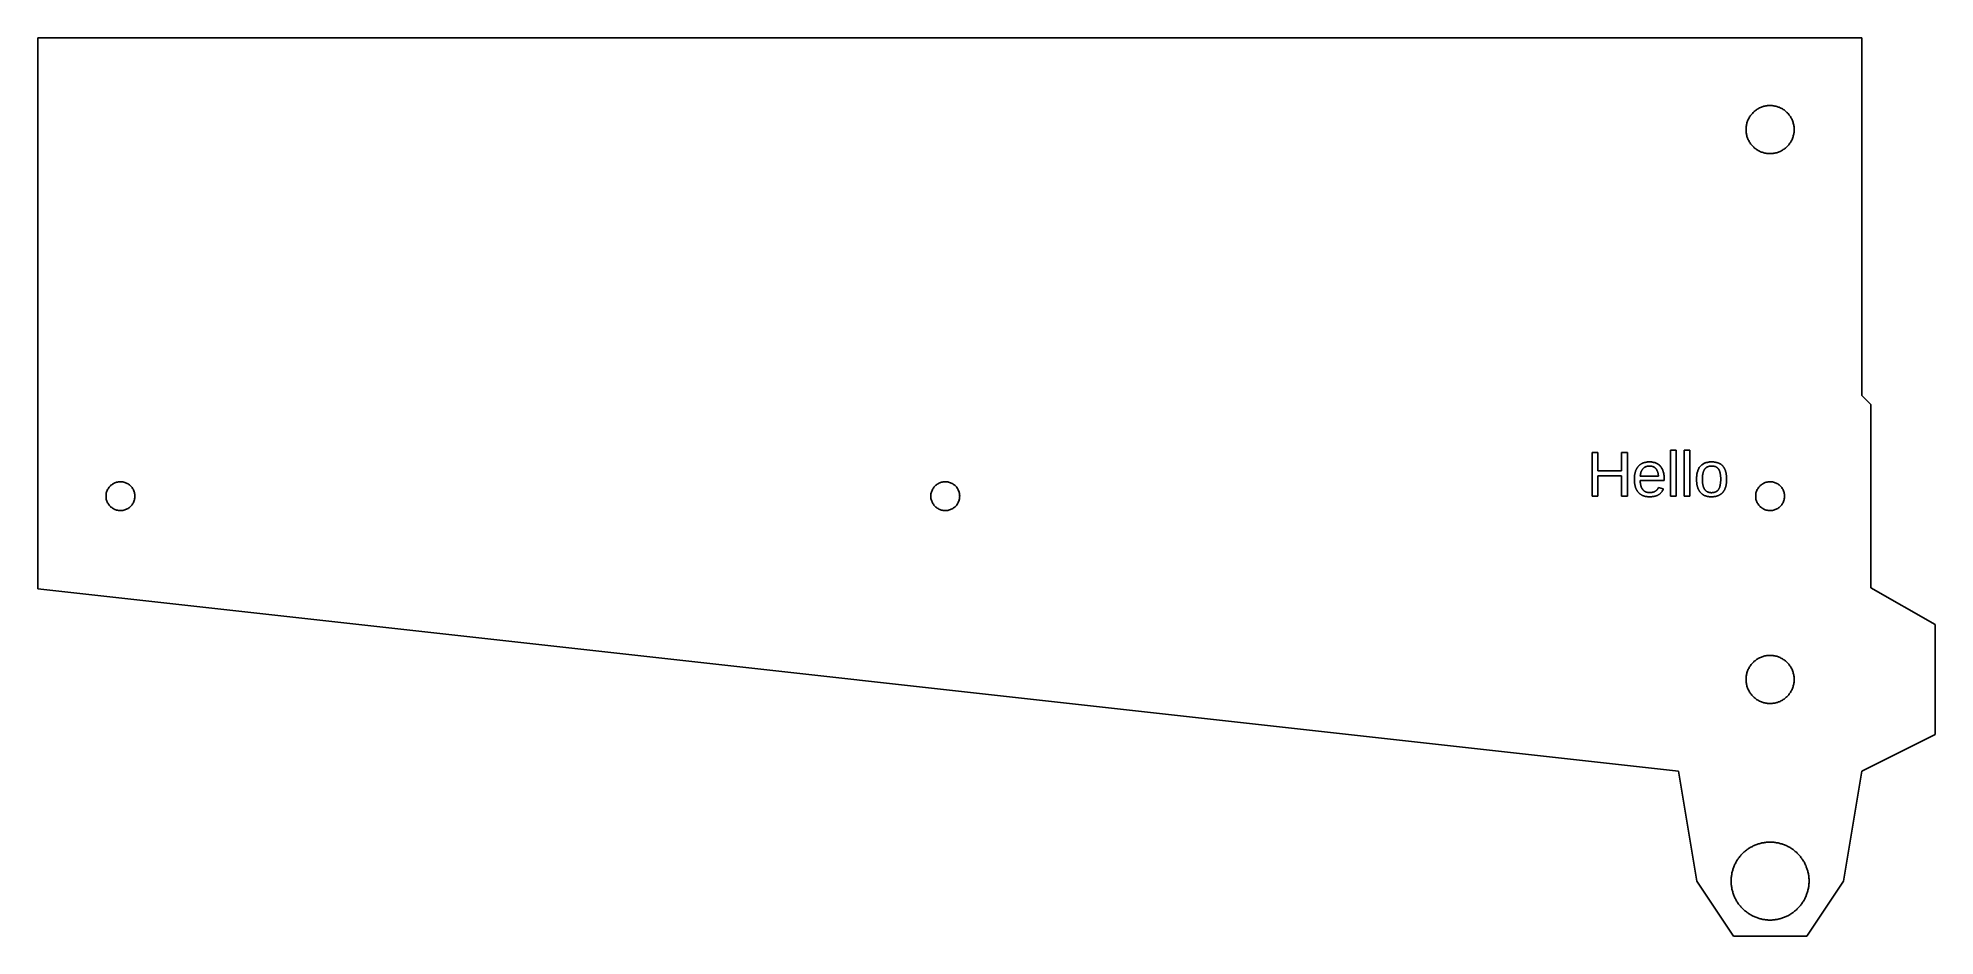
# Model space of a CAD drawing. Header units: metres. Extents: x -189 to 18, y -48 to 50.
import ezdxf

# ---------------------------------------------------------------- set-up
doc = ezdxf.new("R2010")
doc.units = ezdxf.units.M

msp = doc.modelspace()

# ---------------------------------------------------------------- linework, layer by layer
for p, q in [((10, 50), (-189, 50)), ((-189, 50), (-189, -10.11)), ((10, 11), (10, 50)), ((-2.23, 41.38), (-2.18, 41.46)), ((-2.18, 41.46), (-2.12, 41.54)), ((-2.12, 41.54), (-2.06, 41.62)), ((-2.06, 41.62), (-2, 41.7)), ((-2, 41.7), (-1.93, 41.77)), ((-1.93, 41.77), (-1.86, 41.85)), ((-1.86, 41.85), (-1.79, 41.92)), ((-1.79, 41.92), (-1.72, 41.98)), ((-1.72, 41.98), (-1.64, 42.05)), ((-1.64, 42.05), (-1.56, 42.11)), ((-1.56, 42.11), (-1.48, 42.17)), ((-1.48, 42.17), (-1.4, 42.22)), ((-1.4, 42.22), (-1.31, 42.27)), ((-1.31, 42.27), (-1.22, 42.32)), ((-1.22, 42.32), (-1.14, 42.37)), ((-1.14, 42.37), (-1.04, 42.41)), ((-1.04, 42.41), (-0.95, 42.45)), ((-0.95, 42.45), (-0.86, 42.48)), ((-0.86, 42.48), (-0.76, 42.51)), ((-0.76, 42.51), (-0.67, 42.54)), ((-0.67, 42.54), (-0.57, 42.56)), ((-0.57, 42.56), (-0.47, 42.58)), ((-0.47, 42.58), (-0.37, 42.6)), ((-0.37, 42.6), (-0.27, 42.61)), ((-0.27, 42.61), (-0.17, 42.62)), ((-0.17, 42.62), (-0.07, 42.62)), ((-0.07, 42.62), (0.02, 42.62)), ((0.02, 42.62), (0.12, 42.62)), ((0.12, 42.62), (0.22, 42.62)), ((0.22, 42.62), (0.32, 42.6)), ((0.32, 42.6), (0.42, 42.59)), ((0.42, 42.59), (0.52, 42.57)), ((0.52, 42.57), (0.62, 42.55)), ((0.62, 42.55), (0.72, 42.53)), ((0.72, 42.53), (0.81, 42.5)), ((0.81, 42.5), (0.91, 42.46)), ((0.91, 42.46), (1, 42.43)), ((1, 42.43), (1.09, 42.39)), ((1.09, 42.39), (1.18, 42.34)), ((1.18, 42.34), (1.27, 42.3)), ((1.27, 42.3), (1.36, 42.25)), ((1.36, 42.25), (1.44, 42.19)), ((1.44, 42.19), (1.52, 42.14)), ((1.52, 42.14), (1.6, 42.08)), ((1.6, 42.08), (1.68, 42.02)), ((1.68, 42.02), (1.76, 41.95)), ((1.76, 41.95), (1.83, 41.88)), ((1.83, 41.88), (1.9, 41.81)), ((1.9, 41.81), (1.97, 41.74)), ((1.97, 41.74), (2.03, 41.66)), ((2.03, 41.66), (2.09, 41.58)), ((2.09, 41.58), (2.15, 41.5)), ((2.15, 41.5), (2.21, 41.42)), ((2.21, 41.42), (2.26, 41.33)), ((-2.62, 40.15), (-2.61, 40.25)), ((-2.62, 40.05), (-2.62, 40.15)), ((-2.62, 39.95), (-2.62, 40.05)), ((-2.62, 39.85), (-2.62, 39.95)), ((-2.61, 39.75), (-2.62, 39.85)), ((-2.61, 40.25), (-2.6, 40.35)), ((-2.6, 39.65), (-2.61, 39.75)), ((-2.6, 40.35), (-2.59, 40.45)), ((-2.59, 39.55), (-2.6, 39.65)), ((-2.59, 40.45), (-2.57, 40.55)), ((-2.57, 39.45), (-2.59, 39.55)), ((-2.57, 40.55), (-2.54, 40.64)), ((-2.54, 39.36), (-2.57, 39.45)), ((-2.54, 40.64), (-2.52, 40.74)), ((-2.52, 39.26), (-2.54, 39.36)), ((-2.52, 40.74), (-2.49, 40.83)), ((-2.49, 40.83), (-2.46, 40.93)), ((-2.46, 40.93), (-2.42, 41.02)), ((-2.42, 41.02), (-2.38, 41.11)), ((-2.38, 41.11), (-2.33, 41.2)), ((-2.33, 41.2), (-2.29, 41.29)), ((-2.29, 41.29), (-2.23, 41.38)), ((2.26, 41.33), (2.31, 41.25)), ((2.31, 41.25), (2.36, 41.16)), ((2.36, 41.16), (2.4, 41.07)), ((2.4, 41.07), (2.44, 40.98)), ((2.44, 40.98), (2.47, 40.88)), ((2.47, 40.88), (2.5, 40.79)), ((2.5, 40.79), (2.53, 40.69)), ((2.53, 40.69), (2.56, 40.59)), ((2.56, 39.41), (2.53, 39.31)), ((2.56, 40.59), (2.58, 40.5)), ((2.58, 39.5), (2.56, 39.41)), ((2.58, 40.5), (2.59, 40.4)), ((2.59, 39.6), (2.58, 39.5)), ((2.59, 40.4), (2.61, 40.3)), ((2.61, 39.7), (2.59, 39.6)), ((2.61, 40.3), (2.62, 40.2)), ((2.62, 39.8), (2.61, 39.7)), ((2.62, 40.2), (2.62, 40.1)), ((2.62, 40.1), (2.62, 40)), ((2.62, 40), (2.62, 39.9)), ((2.62, 39.9), (2.62, 39.8)), ((-2.49, 39.17), (-2.52, 39.26)), ((-2.46, 39.07), (-2.49, 39.17)), ((-2.42, 38.98), (-2.46, 39.07)), ((-2.38, 38.89), (-2.42, 38.98)), ((-2.33, 38.8), (-2.38, 38.89)), ((-2.29, 38.71), (-2.33, 38.8)), ((-2.23, 38.62), (-2.29, 38.71)), ((-2.18, 38.54), (-2.23, 38.62)), ((-2.12, 38.46), (-2.18, 38.54)), ((-2.06, 38.38), (-2.12, 38.46)), ((-2, 38.3), (-2.06, 38.38)), ((-1.93, 38.23), (-2, 38.3)), ((-1.86, 38.15), (-1.93, 38.23)), ((-1.79, 38.08), (-1.86, 38.15)), ((-1.72, 38.02), (-1.79, 38.08)), ((-1.64, 37.95), (-1.72, 38.02)), ((-1.56, 37.89), (-1.64, 37.95)), ((-1.48, 37.83), (-1.56, 37.89)), ((-1.4, 37.78), (-1.48, 37.83)), ((-1.31, 37.73), (-1.4, 37.78)), ((-1.22, 37.68), (-1.31, 37.73)), ((-1.14, 37.63), (-1.22, 37.68)), ((-1.04, 37.59), (-1.14, 37.63)), ((-0.95, 37.55), (-1.04, 37.59)), ((-0.86, 37.52), (-0.95, 37.55)), ((-0.76, 37.49), (-0.86, 37.52)), ((-0.67, 37.46), (-0.76, 37.49)), ((-0.57, 37.44), (-0.67, 37.46)), ((-0.47, 37.42), (-0.57, 37.44)), ((-0.37, 37.4), (-0.47, 37.42)), ((-0.27, 37.39), (-0.37, 37.4)), ((-0.17, 37.38), (-0.27, 37.39)), ((-0.07, 37.38), (-0.17, 37.38)), ((0.02, 37.38), (-0.07, 37.38)), ((0.12, 37.38), (0.02, 37.38)), ((0.22, 37.38), (0.12, 37.38)), ((0.32, 37.4), (0.22, 37.38)), ((0.42, 37.41), (0.32, 37.4)), ((0.52, 37.43), (0.42, 37.41)), ((0.62, 37.45), (0.52, 37.43)), ((0.72, 37.47), (0.62, 37.45)), ((0.81, 37.5), (0.72, 37.47)), ((0.91, 37.54), (0.81, 37.5)), ((1, 37.57), (0.91, 37.54)), ((1.09, 37.61), (1, 37.57)), ((1.18, 37.66), (1.09, 37.61)), ((1.27, 37.7), (1.18, 37.66)), ((1.36, 37.75), (1.27, 37.7)), ((1.44, 37.81), (1.36, 37.75)), ((1.52, 37.86), (1.44, 37.81)), ((1.6, 37.92), (1.52, 37.86)), ((1.68, 37.98), (1.6, 37.92)), ((1.76, 38.05), (1.68, 37.98)), ((1.83, 38.12), (1.76, 38.05)), ((1.9, 38.19), (1.83, 38.12)), ((1.97, 38.26), (1.9, 38.19)), ((2.03, 38.34), (1.97, 38.26)), ((2.09, 38.42), (2.03, 38.34)), ((2.15, 38.5), (2.09, 38.42)), ((2.21, 38.58), (2.15, 38.5)), ((2.26, 38.67), (2.21, 38.58)), ((2.31, 38.75), (2.26, 38.67)), ((2.36, 38.84), (2.31, 38.75)), ((2.4, 38.93), (2.36, 38.84)), ((2.44, 39.02), (2.4, 38.93)), ((2.47, 39.12), (2.44, 39.02)), ((2.5, 39.21), (2.47, 39.12)), ((2.53, 39.31), (2.5, 39.21)), ((11, 10), (10, 11)), ((11, -10), (11, 10)), ((-19.43, 0), (-19.43, 4.78)), ((-19.43, 4.78), (-18.78, 4.78)), ((-18.78, 4.78), (-18.78, 2.76)), ((-16.2, 2.76), (-16.2, 4.78)), ((-16.2, 4.78), (-15.55, 4.78)), ((-15.55, 4.78), (-15.55, 0)), ((-10.86, 0), (-10.86, 5.03)), ((-10.86, 5.03), (-10.25, 5.03)), ((-10.25, 5.03), (-10.25, 0)), ((-9.36, 0), (-9.36, 5.03)), ((-9.36, 5.03), (-8.75, 5.03)), ((-8.75, 5.03), (-8.75, 0)), ((-18.78, 2.76), (-16.2, 2.76)), ((-16.2, 2.21), (-18.78, 2.21)), ((-18.78, 2.21), (-18.78, 0)), ((-16.2, 0), (-16.2, 2.21)), ((-14.8, 2.12), (-14.79, 2.16)), ((-14.8, 2.08), (-14.8, 2.12)), ((-14.8, 2.04), (-14.8, 2.08)), ((-14.79, 2.25), (-14.78, 2.29)), ((-14.79, 2.2), (-14.79, 2.25)), ((-14.79, 2.16), (-14.79, 2.2)), ((-14.78, 2.33), (-14.77, 2.37)), ((-14.78, 2.29), (-14.78, 2.33)), ((-14.77, 2.37), (-14.76, 2.4)), ((-14.76, 2.44), (-14.75, 2.48)), ((-14.76, 2.4), (-14.76, 2.44)), ((-14.75, 2.48), (-14.74, 2.52)), ((-14.74, 2.52), (-14.73, 2.55)), ((-14.73, 2.55), (-14.72, 2.59)), ((-14.72, 2.59), (-14.71, 2.63)), ((-14.71, 2.63), (-14.7, 2.66)), ((-14.7, 2.66), (-14.69, 2.7)), ((-14.69, 2.7), (-14.68, 2.73)), ((-14.68, 2.73), (-14.67, 2.76)), ((-14.67, 2.76), (-14.65, 2.8)), ((-14.65, 2.8), (-14.64, 2.83)), ((-14.64, 2.83), (-14.63, 2.86)), ((-14.63, 2.86), (-14.61, 2.89)), ((-14.61, 2.89), (-14.6, 2.92)), ((-14.6, 2.92), (-14.58, 2.95)), ((-14.58, 2.95), (-14.57, 2.98)), ((-14.57, 2.98), (-14.55, 3.01)), ((-14.55, 3.01), (-14.54, 3.04)), ((-14.54, 3.04), (-14.52, 3.07)), ((-14.52, 3.07), (-14.5, 3.1)), ((-14.5, 3.1), (-14.48, 3.12)), ((-14.48, 3.12), (-14.46, 3.15)), ((-14.46, 3.15), (-14.44, 3.18)), ((-14.44, 3.18), (-14.42, 3.2)), ((-14.42, 3.2), (-14.4, 3.23)), ((-14.4, 3.23), (-14.38, 3.25)), ((-14.38, 3.25), (-14.36, 3.28)), ((-14.36, 3.28), (-14.34, 3.3)), ((-14.34, 3.3), (-14.32, 3.32)), ((-14.32, 3.32), (-14.29, 3.34)), ((-14.29, 3.34), (-14.27, 3.37)), ((-14.27, 3.37), (-14.25, 3.39)), ((-14.25, 3.39), (-14.22, 3.41)), ((-14.22, 3.41), (-14.2, 3.43)), ((-14.2, 3.43), (-14.17, 3.45)), ((-14.17, 3.45), (-14.15, 3.46)), ((-14.15, 2.27), (-14.16, 2.25)), ((-14.16, 2.25), (-14.16, 2.22)), ((-14.16, 2.22), (-14.16, 2.2)), ((-14.16, 2.2), (-14.16, 2.17)), ((-14.16, 2.17), (-12.18, 2.17)), ((-14.15, 3.46), (-14.12, 3.48)), ((-14.14, 2.37), (-14.15, 2.35)), ((-14.15, 2.35), (-14.15, 2.32)), ((-14.15, 2.32), (-14.15, 2.3)), ((-14.15, 2.3), (-14.15, 2.27)), ((-14.13, 2.42), (-14.14, 2.4)), ((-14.14, 2.4), (-14.14, 2.37)), ((-14.12, 2.49), (-14.13, 2.46)), ((-14.13, 2.46), (-14.13, 2.44)), ((-14.13, 2.44), (-14.13, 2.42)), ((-14.12, 3.48), (-14.09, 3.5)), ((-14.11, 2.53), (-14.12, 2.51)), ((-14.12, 2.51), (-14.12, 2.49)), ((-14.1, 2.57), (-14.11, 2.55)), ((-14.11, 2.55), (-14.11, 2.53)), ((-14.09, 2.6), (-14.1, 2.57)), ((-14.09, 3.5), (-14.07, 3.52)), ((-14.08, 2.64), (-14.09, 2.62)), ((-14.09, 2.62), (-14.09, 2.6)), ((-14.07, 2.66), (-14.08, 2.64)), ((-14.07, 3.52), (-14.04, 3.53)), ((-14.06, 2.7), (-14.07, 2.68)), ((-14.07, 2.68), (-14.07, 2.66)), ((-14.05, 2.72), (-14.06, 2.7)), ((-14.04, 2.74), (-14.05, 2.72)), ((-14.04, 3.53), (-14.01, 3.55)), ((-14.03, 2.75), (-14.04, 2.74)), ((-14.02, 2.77), (-14.03, 2.75)), ((-14.01, 2.79), (-14.02, 2.77)), ((-14.01, 3.55), (-13.98, 3.56)), ((-14, 2.81), (-14.01, 2.79)), ((-13.99, 2.83), (-14, 2.81)), ((-13.98, 2.84), (-13.99, 2.83)), ((-13.98, 3.56), (-13.95, 3.58)), ((-13.97, 2.86), (-13.98, 2.84)), ((-13.96, 2.88), (-13.97, 2.86)), ((-13.95, 2.89), (-13.96, 2.88)), ((-13.95, 3.58), (-13.93, 3.59)), ((-13.94, 2.91), (-13.95, 2.89)), ((-13.93, 2.93), (-13.94, 2.91)), ((-13.93, 3.59), (-13.9, 3.6)), ((-13.92, 2.94), (-13.93, 2.93)), ((-13.91, 2.96), (-13.92, 2.94)), ((-13.89, 2.97), (-13.91, 2.96)), ((-13.9, 3.6), (-13.87, 3.62)), ((-13.88, 2.99), (-13.89, 2.97)), ((-13.87, 3), (-13.88, 2.99)), ((-13.87, 3.62), (-13.83, 3.63)), ((-13.85, 3.02), (-13.87, 3)), ((-13.84, 3.03), (-13.85, 3.02)), ((-13.83, 3.05), (-13.84, 3.03)), ((-13.83, 3.63), (-13.8, 3.64)), ((-13.81, 3.06), (-13.83, 3.05)), ((-13.8, 3.07), (-13.81, 3.06)), ((-13.8, 3.64), (-13.77, 3.65)), ((-13.78, 3.08), (-13.8, 3.07)), ((-13.77, 3.1), (-13.78, 3.08)), ((-13.77, 3.65), (-13.74, 3.66)), ((-13.75, 3.11), (-13.77, 3.1)), ((-13.74, 3.12), (-13.75, 3.11)), ((-13.74, 3.66), (-13.71, 3.67)), ((-13.72, 3.13), (-13.74, 3.12)), ((-13.71, 3.14), (-13.72, 3.13)), ((-13.71, 3.67), (-13.67, 3.68)), ((-13.69, 3.15), (-13.71, 3.14)), ((-13.68, 3.16), (-13.69, 3.15)), ((-13.66, 3.17), (-13.68, 3.16)), ((-13.67, 3.68), (-13.64, 3.69)), ((-13.64, 3.18), (-13.66, 3.17)), ((-13.64, 3.69), (-13.61, 3.69)), ((-13.63, 3.19), (-13.64, 3.18)), ((-13.61, 3.2), (-13.63, 3.19)), ((-13.61, 3.69), (-13.57, 3.7)), ((-13.59, 3.2), (-13.61, 3.2)), ((-13.57, 3.21), (-13.59, 3.2)), ((-13.57, 3.7), (-13.54, 3.71)), ((-13.56, 3.22), (-13.57, 3.21)), ((-13.54, 3.23), (-13.56, 3.22)), ((-13.54, 3.71), (-13.5, 3.71)), ((-13.52, 3.23), (-13.54, 3.23)), ((-13.5, 3.24), (-13.52, 3.23)), ((-13.5, 3.71), (-13.47, 3.72)), ((-13.48, 3.24), (-13.5, 3.24)), ((-13.46, 3.25), (-13.48, 3.24)), ((-13.47, 3.72), (-13.43, 3.72)), ((-13.45, 3.25), (-13.46, 3.25)), ((-13.43, 3.26), (-13.45, 3.25)), ((-13.43, 3.72), (-13.4, 3.73)), ((-13.41, 3.26), (-13.43, 3.26)), ((-13.39, 3.27), (-13.41, 3.26)), ((-13.4, 3.73), (-13.36, 3.73)), ((-13.37, 3.27), (-13.39, 3.27)), ((-13.35, 3.27), (-13.37, 3.27)), ((-13.36, 3.73), (-13.32, 3.73)), ((-13.33, 3.28), (-13.35, 3.27)), ((-13.31, 3.28), (-13.33, 3.28)), ((-13.32, 3.73), (-13.28, 3.73)), ((-13.28, 3.28), (-13.31, 3.28)), ((-13.28, 3.73), (-13.24, 3.74)), ((-13.26, 3.28), (-13.28, 3.28)), ((-13.24, 3.28), (-13.26, 3.28)), ((-13.24, 3.74), (-13.21, 3.74)), ((-13.22, 3.28), (-13.24, 3.28)), ((-13.2, 3.29), (-13.22, 3.28)), ((-13.21, 3.74), (-13.17, 3.74)), ((-13.18, 3.29), (-13.2, 3.29)), ((-13.15, 3.29), (-13.18, 3.29)), ((-13.17, 3.74), (-13.09, 3.74)), ((-13.13, 3.28), (-13.15, 3.29)), ((-13.11, 3.28), (-13.13, 3.28)), ((-13.09, 3.28), (-13.11, 3.28)), ((-13.09, 3.74), (-13.01, 3.73)), ((-13.07, 3.28), (-13.09, 3.28)), ((-13.04, 3.28), (-13.07, 3.28)), ((-13.02, 3.28), (-13.04, 3.28)), ((-13, 3.27), (-13.02, 3.28)), ((-13.01, 3.73), (-12.93, 3.73)), ((-12.98, 3.27), (-13, 3.27)), ((-12.96, 3.27), (-12.98, 3.27)), ((-12.94, 3.27), (-12.96, 3.27)), ((-12.92, 3.26), (-12.94, 3.27)), ((-12.93, 3.73), (-12.86, 3.72)), ((-12.9, 3.26), (-12.92, 3.26)), ((-12.88, 3.25), (-12.9, 3.26)), ((-12.86, 3.25), (-12.88, 3.25)), ((-12.86, 3.72), (-12.79, 3.71)), ((-12.84, 3.24), (-12.86, 3.25)), ((-12.83, 3.24), (-12.84, 3.24)), ((-12.81, 3.23), (-12.83, 3.24)), ((-12.79, 3.23), (-12.81, 3.23)), ((-12.79, 3.71), (-12.72, 3.69)), ((-12.77, 3.22), (-12.79, 3.23)), ((-12.75, 3.21), (-12.77, 3.22)), ((-12.74, 3.2), (-12.75, 3.21)), ((-12.72, 3.2), (-12.74, 3.2)), ((-12.72, 3.69), (-12.65, 3.68)), ((-12.7, 3.19), (-12.72, 3.2)), ((-12.69, 3.18), (-12.7, 3.19)), ((-12.67, 3.17), (-12.69, 3.18)), ((-12.66, 3.16), (-12.67, 3.17)), ((-12.64, 3.16), (-12.66, 3.16)), ((-12.65, 3.68), (-12.58, 3.66)), ((-12.63, 3.15), (-12.64, 3.16)), ((-12.61, 3.14), (-12.63, 3.15)), ((-12.6, 3.13), (-12.61, 3.14)), ((-12.58, 3.12), (-12.6, 3.13)), ((-12.58, 3.66), (-12.52, 3.64)), ((-12.57, 3.1), (-12.58, 3.12)), ((-12.55, 3.09), (-12.57, 3.1)), ((-12.54, 3.08), (-12.55, 3.09)), ((-12.53, 3.07), (-12.54, 3.08)), ((-12.51, 3.06), (-12.53, 3.07)), ((-12.52, 3.64), (-12.46, 3.61)), ((-12.5, 3.05), (-12.51, 3.06)), ((-12.49, 3.03), (-12.5, 3.05)), ((-12.47, 3.02), (-12.49, 3.03)), ((-12.46, 3.01), (-12.47, 3.02)), ((-12.46, 3.61), (-12.4, 3.59)), ((-12.45, 2.99), (-12.46, 3.01)), ((-12.44, 2.98), (-12.45, 2.99)), ((-12.43, 2.96), (-12.44, 2.98)), ((-12.42, 2.95), (-12.43, 2.96)), ((-12.41, 2.93), (-12.42, 2.95)), ((-12.4, 2.92), (-12.41, 2.93)), ((-12.4, 3.59), (-12.34, 3.56)), ((-12.38, 2.9), (-12.4, 2.92)), ((-12.37, 2.88), (-12.38, 2.9)), ((-12.36, 2.87), (-12.37, 2.88)), ((-12.36, 2.85), (-12.36, 2.87)), ((-12.35, 2.83), (-12.36, 2.85)), ((-12.34, 2.81), (-12.35, 2.83)), ((-12.34, 3.56), (-12.29, 3.53)), ((-12.33, 2.79), (-12.34, 2.81)), ((-12.32, 2.78), (-12.33, 2.79)), ((-12.31, 2.76), (-12.32, 2.78)), ((-12.3, 2.74), (-12.31, 2.76)), ((-12.29, 2.72), (-12.3, 2.74)), ((-12.29, 3.53), (-12.23, 3.5)), ((-12.29, 2.7), (-12.29, 2.72)), ((-12.28, 2.67), (-12.29, 2.7)), ((-12.27, 2.65), (-12.28, 2.67)), ((-12.26, 2.63), (-12.27, 2.65)), ((-12.26, 2.61), (-12.26, 2.63)), ((-12.25, 2.59), (-12.26, 2.61)), ((-12.25, 2.56), (-12.25, 2.59)), ((-12.24, 2.54), (-12.25, 2.56)), ((-12.23, 2.52), (-12.24, 2.54)), ((-12.23, 3.5), (-12.18, 3.46)), ((-12.23, 2.49), (-12.23, 2.52)), ((-12.22, 2.47), (-12.23, 2.49)), ((-12.22, 2.44), (-12.22, 2.47)), ((-12.21, 2.42), (-12.22, 2.44)), ((-12.21, 2.39), (-12.21, 2.42)), ((-12.2, 2.37), (-12.21, 2.39)), ((-12.2, 2.34), (-12.2, 2.37)), ((-12.2, 2.31), (-12.2, 2.34)), ((-12.19, 2.29), (-12.2, 2.31)), ((-12.19, 2.26), (-12.19, 2.29)), ((-12.19, 2.23), (-12.19, 2.26)), ((-12.18, 2.2), (-12.19, 2.23)), ((-12.18, 3.46), (-12.13, 3.42)), ((-12.18, 2.17), (-12.18, 2.2)), ((-12.13, 3.42), (-12.08, 3.38)), ((-12.08, 3.38), (-12.04, 3.34)), ((-12.04, 3.34), (-11.99, 3.3)), ((-11.99, 3.3), (-11.95, 3.25)), ((-11.95, 3.25), (-11.91, 3.2)), ((-11.91, 3.2), (-11.88, 3.15)), ((-11.88, 3.15), (-11.84, 3.09)), ((-11.84, 3.09), (-11.81, 3.03)), ((-11.81, 3.03), (-11.78, 2.97)), ((-11.78, 2.97), (-11.75, 2.91)), ((-11.75, 2.91), (-11.72, 2.85)), ((-11.72, 2.85), (-11.69, 2.78)), ((-11.69, 2.78), (-11.67, 2.71)), ((-11.67, 2.71), (-11.65, 2.64)), ((-11.65, 2.64), (-11.63, 2.57)), ((-11.63, 2.57), (-11.61, 2.49)), ((-11.61, 2.49), (-11.6, 2.41)), ((-11.6, 2.41), (-11.59, 2.33)), ((-11.59, 2.33), (-11.57, 2.24)), ((-11.57, 2.24), (-11.57, 2.16)), ((-11.57, 2.16), (-11.56, 2.07)), ((-8.02, 2.11), (-8.01, 2.2)), ((-8.02, 2.02), (-8.02, 2.11)), ((-8.01, 2.2), (-8, 2.28)), ((-8, 2.28), (-7.99, 2.36)), ((-7.99, 2.36), (-7.98, 2.44)), ((-7.98, 2.44), (-7.96, 2.52)), ((-7.96, 2.52), (-7.94, 2.6)), ((-7.94, 2.6), (-7.92, 2.67)), ((-7.92, 2.67), (-7.9, 2.74)), ((-7.9, 2.74), (-7.88, 2.81)), ((-7.88, 2.81), (-7.85, 2.87)), ((-7.85, 2.87), (-7.82, 2.93)), ((-7.82, 2.93), (-7.79, 2.99)), ((-7.79, 2.99), (-7.76, 3.05)), ((-7.76, 3.05), (-7.73, 3.11)), ((-7.73, 3.11), (-7.69, 3.16)), ((-7.69, 3.16), (-7.65, 3.21)), ((-7.65, 3.21), (-7.61, 3.26)), ((-7.61, 3.26), (-7.57, 3.31)), ((-7.57, 3.31), (-7.53, 3.35)), ((-7.53, 3.35), (-7.48, 3.39)), ((-7.48, 3.39), (-7.43, 3.43)), ((-7.43, 3.43), (-7.38, 3.47)), ((-7.38, 3.47), (-7.33, 3.5)), ((-7.37, 2.15), (-7.38, 2.12)), ((-7.38, 2.12), (-7.38, 2.09)), ((-7.38, 2.09), (-7.38, 2.05)), ((-7.36, 2.25), (-7.37, 2.22)), ((-7.37, 2.22), (-7.37, 2.19)), ((-7.37, 2.19), (-7.37, 2.15)), ((-7.35, 2.34), (-7.36, 2.31)), ((-7.36, 2.31), (-7.36, 2.28)), ((-7.36, 2.28), (-7.36, 2.25)), ((-7.34, 2.4), (-7.35, 2.37)), ((-7.35, 2.37), (-7.35, 2.34)), ((-7.33, 2.46), (-7.34, 2.43)), ((-7.34, 2.43), (-7.34, 2.4)), ((-7.33, 3.5), (-7.28, 3.54)), ((-7.32, 2.51), (-7.33, 2.48)), ((-7.33, 2.48), (-7.33, 2.46)), ((-7.31, 2.54), (-7.32, 2.51)), ((-7.3, 2.59), (-7.31, 2.56)), ((-7.31, 2.56), (-7.31, 2.54)), ((-7.29, 2.62), (-7.3, 2.59)), ((-7.28, 2.64), (-7.29, 2.62)), ((-7.28, 3.54), (-7.22, 3.57)), ((-7.27, 2.69), (-7.28, 2.66)), ((-7.28, 2.66), (-7.28, 2.64)), ((-7.26, 2.71), (-7.27, 2.69)), ((-7.25, 2.73), (-7.26, 2.71)), ((-7.24, 2.76), (-7.25, 2.73)), ((-7.23, 2.78), (-7.24, 2.76)), ((-7.22, 2.8), (-7.23, 2.78)), ((-7.22, 3.57), (-7.16, 3.59)), ((-7.21, 2.82), (-7.22, 2.8)), ((-7.2, 2.84), (-7.21, 2.82)), ((-7.19, 2.86), (-7.2, 2.84)), ((-7.18, 2.88), (-7.19, 2.86)), ((-7.17, 2.9), (-7.18, 2.88)), ((-7.16, 2.92), (-7.17, 2.9)), ((-7.16, 3.59), (-7.1, 3.62)), ((-7.15, 2.93), (-7.16, 2.92)), ((-7.13, 2.95), (-7.15, 2.93)), ((-7.12, 2.97), (-7.13, 2.95)), ((-7.11, 2.99), (-7.12, 2.97)), ((-7.1, 3), (-7.11, 2.99)), ((-7.1, 3.62), (-7.04, 3.64)), ((-7.08, 3.02), (-7.1, 3)), ((-7.07, 3.03), (-7.08, 3.02)), ((-7.05, 3.05), (-7.07, 3.03)), ((-7.04, 3.06), (-7.05, 3.05)), ((-7.04, 3.64), (-6.97, 3.66)), ((-7.02, 3.07), (-7.04, 3.06)), ((-7.01, 3.09), (-7.02, 3.07)), ((-6.99, 3.1), (-7.01, 3.09)), ((-6.98, 3.11), (-6.99, 3.1)), ((-6.96, 3.13), (-6.98, 3.11)), ((-6.97, 3.66), (-6.91, 3.68)), ((-6.94, 3.14), (-6.96, 3.13)), ((-6.93, 3.15), (-6.94, 3.14)), ((-6.91, 3.16), (-6.93, 3.15)), ((-6.91, 3.68), (-6.84, 3.69)), ((-6.89, 3.17), (-6.91, 3.16)), ((-6.87, 3.18), (-6.89, 3.17)), ((-6.85, 3.19), (-6.87, 3.18)), ((-6.83, 3.2), (-6.85, 3.19)), ((-6.84, 3.69), (-6.77, 3.71)), ((-6.81, 3.21), (-6.83, 3.2)), ((-6.79, 3.21), (-6.81, 3.21)), ((-6.77, 3.22), (-6.79, 3.21)), ((-6.77, 3.71), (-6.69, 3.72)), ((-6.75, 3.23), (-6.77, 3.22)), ((-6.73, 3.24), (-6.75, 3.23)), ((-6.71, 3.24), (-6.73, 3.24)), ((-6.69, 3.25), (-6.71, 3.24)), ((-6.69, 3.72), (-6.62, 3.73)), ((-6.67, 3.25), (-6.69, 3.25)), ((-6.64, 3.26), (-6.67, 3.25)), ((-6.62, 3.26), (-6.64, 3.26)), ((-6.62, 3.73), (-6.54, 3.73)), ((-6.6, 3.27), (-6.62, 3.26)), ((-6.57, 3.27), (-6.6, 3.27)), ((-6.55, 3.27), (-6.57, 3.27)), ((-6.53, 3.28), (-6.55, 3.27)), ((-6.54, 3.73), (-6.46, 3.74)), ((-6.5, 3.28), (-6.53, 3.28)), ((-6.48, 3.28), (-6.5, 3.28)), ((-6.45, 3.28), (-6.48, 3.28)), ((-6.46, 3.74), (-6.38, 3.74)), ((-6.42, 3.28), (-6.45, 3.28)), ((-6.4, 3.29), (-6.42, 3.28)), ((-6.37, 3.29), (-6.4, 3.29)), ((-6.38, 3.74), (-6.34, 3.74)), ((-6.34, 3.29), (-6.37, 3.29)), ((-6.34, 3.74), (-6.3, 3.74)), ((-6.32, 3.28), (-6.34, 3.29)), ((-6.29, 3.28), (-6.32, 3.28)), ((-6.3, 3.74), (-6.26, 3.73)), ((-6.27, 3.28), (-6.29, 3.28)), ((-6.24, 3.28), (-6.27, 3.28)), ((-6.26, 3.73), (-6.22, 3.73)), ((-6.22, 3.28), (-6.24, 3.28)), ((-6.22, 3.73), (-6.18, 3.73)), ((-6.19, 3.27), (-6.22, 3.28)), ((-6.17, 3.27), (-6.19, 3.27)), ((-6.18, 3.73), (-6.14, 3.73)), ((-6.15, 3.27), (-6.17, 3.27)), ((-6.12, 3.26), (-6.15, 3.27)), ((-6.14, 3.73), (-6.1, 3.72)), ((-6.1, 3.26), (-6.12, 3.26)), ((-6.1, 3.72), (-6.06, 3.72)), ((-6.08, 3.25), (-6.1, 3.26)), ((-6.06, 3.25), (-6.08, 3.25)), ((-6.06, 3.72), (-6.03, 3.71)), ((-6.04, 3.24), (-6.06, 3.25)), ((-6.02, 3.24), (-6.04, 3.24)), ((-6.03, 3.71), (-5.99, 3.71)), ((-5.99, 3.23), (-6.02, 3.24)), ((-5.99, 3.71), (-5.95, 3.7)), ((-5.97, 3.22), (-5.99, 3.23)), ((-5.95, 3.22), (-5.97, 3.22)), ((-5.95, 3.7), (-5.92, 3.69)), ((-5.93, 3.21), (-5.95, 3.22)), ((-5.92, 3.2), (-5.93, 3.21)), ((-5.92, 3.69), (-5.88, 3.69)), ((-5.9, 3.19), (-5.92, 3.2)), ((-5.88, 3.18), (-5.9, 3.19)), ((-5.88, 3.69), (-5.85, 3.68)), ((-5.86, 3.17), (-5.88, 3.18)), ((-5.84, 3.16), (-5.86, 3.17)), ((-5.85, 3.68), (-5.81, 3.67)), ((-5.83, 3.15), (-5.84, 3.16)), ((-5.81, 3.14), (-5.83, 3.15)), ((-5.81, 3.67), (-5.78, 3.66)), ((-5.79, 3.13), (-5.81, 3.14)), ((-5.78, 3.12), (-5.79, 3.13)), ((-5.78, 3.66), (-5.75, 3.65)), ((-5.76, 3.1), (-5.78, 3.12)), ((-5.75, 3.09), (-5.76, 3.1)), ((-5.75, 3.65), (-5.71, 3.64)), ((-5.73, 3.08), (-5.75, 3.09)), ((-5.72, 3.07), (-5.73, 3.08)), ((-5.7, 3.05), (-5.72, 3.07)), ((-5.71, 3.64), (-5.68, 3.63)), ((-5.69, 3.04), (-5.7, 3.05)), ((-5.67, 3.02), (-5.69, 3.04)), ((-5.68, 3.63), (-5.65, 3.62)), ((-5.66, 3.01), (-5.67, 3.02)), ((-5.65, 2.99), (-5.66, 3.01)), ((-5.65, 3.62), (-5.62, 3.61)), ((-5.64, 2.97), (-5.65, 2.99)), ((-5.62, 2.96), (-5.64, 2.97)), ((-5.62, 3.61), (-5.59, 3.6)), ((-5.61, 2.94), (-5.62, 2.96)), ((-5.6, 2.92), (-5.61, 2.94)), ((-5.59, 2.91), (-5.6, 2.92)), ((-5.59, 3.6), (-5.56, 3.58)), ((-5.58, 2.89), (-5.59, 2.91)), ((-5.57, 2.87), (-5.58, 2.89)), ((-5.56, 2.85), (-5.57, 2.87)), ((-5.56, 3.58), (-5.53, 3.57)), ((-5.55, 2.83), (-5.56, 2.85)), ((-5.54, 2.81), (-5.55, 2.83)), ((-5.53, 2.79), (-5.54, 2.81)), ((-5.53, 3.57), (-5.5, 3.56)), ((-5.52, 2.77), (-5.53, 2.79)), ((-5.51, 2.74), (-5.52, 2.77)), ((-5.51, 2.72), (-5.51, 2.74)), ((-5.5, 2.7), (-5.51, 2.72)), ((-5.5, 3.56), (-5.48, 3.54)), ((-5.49, 2.67), (-5.5, 2.7)), ((-5.48, 2.65), (-5.49, 2.67)), ((-5.48, 3.54), (-5.45, 3.53)), ((-5.48, 2.62), (-5.48, 2.65)), ((-5.47, 2.6), (-5.48, 2.62)), ((-5.46, 2.57), (-5.47, 2.6)), ((-5.46, 2.55), (-5.46, 2.57)), ((-5.45, 2.52), (-5.46, 2.55)), ((-5.45, 3.53), (-5.42, 3.51)), ((-5.44, 2.49), (-5.45, 2.52)), ((-5.44, 2.47), (-5.44, 2.49)), ((-5.43, 2.44), (-5.44, 2.47)), ((-5.43, 2.41), (-5.43, 2.44)), ((-5.42, 2.38), (-5.43, 2.41)), ((-5.42, 3.51), (-5.4, 3.49)), ((-5.42, 2.35), (-5.42, 2.38)), ((-5.42, 2.32), (-5.42, 2.35)), ((-5.41, 2.29), (-5.42, 2.32)), ((-5.41, 2.26), (-5.41, 2.29)), ((-5.41, 2.22), (-5.41, 2.26)), ((-5.4, 2.19), (-5.41, 2.22)), ((-5.4, 3.49), (-5.37, 3.48)), ((-5.4, 2.16), (-5.4, 2.19)), ((-5.4, 2.12), (-5.4, 2.16)), ((-5.39, 2.09), (-5.4, 2.12)), ((-5.39, 2.06), (-5.39, 2.09)), ((-5.37, 3.48), (-5.34, 3.46)), ((-5.34, 3.46), (-5.32, 3.44)), ((-5.32, 3.44), (-5.3, 3.42)), ((-5.3, 3.42), (-5.27, 3.4)), ((-5.27, 3.4), (-5.25, 3.38)), ((-5.25, 3.38), (-5.23, 3.36)), ((-5.23, 3.36), (-5.21, 3.34)), ((-5.21, 3.34), (-5.18, 3.32)), ((-5.18, 3.32), (-5.16, 3.3)), ((-5.16, 3.3), (-5.14, 3.27)), ((-5.14, 3.27), (-5.12, 3.25)), ((-5.12, 3.25), (-5.11, 3.23)), ((-5.11, 3.23), (-5.09, 3.2)), ((-5.09, 3.2), (-5.07, 3.18)), ((-5.07, 3.18), (-5.05, 3.15)), ((-5.05, 3.15), (-5.03, 3.12)), ((-5.03, 3.12), (-5.02, 3.1)), ((-5.02, 3.1), (-5, 3.07)), ((-5, 3.07), (-4.99, 3.04)), ((-4.99, 3.04), (-4.97, 3.01)), ((-4.97, 3.01), (-4.96, 2.98)), ((-4.96, 2.98), (-4.94, 2.95)), ((-4.94, 2.95), (-4.93, 2.92)), ((-4.93, 2.92), (-4.91, 2.89)), ((-4.91, 2.89), (-4.9, 2.85)), ((-4.9, 2.85), (-4.89, 2.82)), ((-4.89, 2.82), (-4.88, 2.79)), ((-4.88, 2.79), (-4.87, 2.75)), ((-4.87, 2.75), (-4.86, 2.72)), ((-4.86, 2.72), (-4.85, 2.68)), ((-4.85, 2.68), (-4.84, 2.65)), ((-4.84, 2.65), (-4.83, 2.61)), ((-4.83, 2.61), (-4.82, 2.57)), ((-4.82, 2.57), (-4.81, 2.53)), ((-4.81, 2.53), (-4.8, 2.5)), ((-4.8, 2.5), (-4.8, 2.46)), ((-4.8, 2.46), (-4.79, 2.42)), ((-4.79, 2.42), (-4.78, 2.38)), ((-4.78, 2.38), (-4.78, 2.33)), ((-4.78, 2.33), (-4.77, 2.29)), ((-4.77, 2.29), (-4.77, 2.25)), ((-4.77, 2.25), (-4.76, 2.21)), ((-4.76, 2.21), (-4.76, 2.16)), ((-4.76, 2.16), (-4.76, 2.12)), ((-4.76, 2.12), (-4.75, 2.07)), ((-4.75, 2.07), (-4.75, 2.03)), ((-181.57, 0.15), (-181.56, 0.25)), ((-181.57, 0.05), (-181.57, 0.15)), ((-181.57, -0.05), (-181.57, 0.05)), ((-181.56, 0.25), (-181.54, 0.35)), ((-181.54, 0.35), (-181.51, 0.44)), ((-181.51, 0.44), (-181.48, 0.54)), ((-181.48, 0.54), (-181.44, 0.63)), ((-181.44, 0.63), (-181.4, 0.72)), ((-181.4, 0.72), (-181.35, 0.81)), ((-181.35, 0.81), (-181.3, 0.89)), ((-181.3, 0.89), (-181.24, 0.97)), ((-181.24, 0.97), (-181.17, 1.05)), ((-181.17, 1.05), (-181.1, 1.12)), ((-181.1, 1.12), (-181.03, 1.19)), ((-181.03, 1.19), (-180.95, 1.25)), ((-180.95, 1.25), (-180.87, 1.31)), ((-180.87, 1.31), (-180.79, 1.36)), ((-180.79, 1.36), (-180.7, 1.41)), ((-180.7, 1.41), (-180.61, 1.45)), ((-180.61, 1.45), (-180.51, 1.49)), ((-180.51, 1.49), (-180.42, 1.52)), ((-180.42, 1.52), (-180.32, 1.54)), ((-180.32, 1.54), (-180.22, 1.56)), ((-180.22, 1.56), (-180.12, 1.57)), ((-180.12, 1.57), (-180.03, 1.57)), ((-180.03, 1.57), (-179.93, 1.57)), ((-179.93, 1.57), (-179.82, 1.57)), ((-179.82, 1.57), (-179.73, 1.55)), ((-179.73, 1.55), (-179.63, 1.53)), ((-179.63, 1.53), (-179.53, 1.5)), ((-179.53, 1.5), (-179.44, 1.47)), ((-179.44, 1.47), (-179.35, 1.43)), ((-179.35, 1.43), (-179.26, 1.39)), ((-179.26, 1.39), (-179.17, 1.34)), ((-179.17, 1.34), (-179.09, 1.28)), ((-179.09, 1.28), (-179.01, 1.22)), ((-179.01, 1.22), (-178.93, 1.16)), ((-178.93, 1.16), (-178.86, 1.09)), ((-178.86, 1.09), (-178.79, 1.01)), ((-178.79, 1.01), (-178.73, 0.93)), ((-178.73, 0.93), (-178.68, 0.85)), ((-178.68, 0.85), (-178.62, 0.77)), ((-178.62, 0.77), (-178.58, 0.68)), ((-178.58, 0.68), (-178.54, 0.59)), ((-178.54, 0.59), (-178.5, 0.49)), ((-178.5, 0.49), (-178.47, 0.4)), ((-178.47, 0.4), (-178.45, 0.3)), ((-178.45, 0.3), (-178.44, 0.2)), ((-178.44, 0.2), (-178.43, 0.1)), ((-178.43, 0.1), (-178.43, 0)), ((-178.43, 0), (-178.43, -0.1)), ((-91.57, 0.15), (-91.56, 0.25)), ((-91.57, 0.05), (-91.57, 0.15)), ((-91.57, -0.05), (-91.57, 0.05)), ((-91.56, 0.25), (-91.54, 0.35)), ((-91.54, 0.35), (-91.51, 0.44)), ((-91.51, 0.44), (-91.48, 0.54)), ((-91.48, 0.54), (-91.44, 0.63)), ((-91.44, 0.63), (-91.4, 0.72)), ((-91.4, 0.72), (-91.35, 0.81)), ((-91.35, 0.81), (-91.3, 0.89)), ((-91.3, 0.89), (-91.24, 0.97)), ((-91.24, 0.97), (-91.17, 1.05)), ((-91.17, 1.05), (-91.1, 1.12)), ((-91.1, 1.12), (-91.03, 1.19)), ((-91.03, 1.19), (-90.95, 1.25)), ((-90.95, 1.25), (-90.87, 1.31)), ((-90.87, 1.31), (-90.79, 1.36)), ((-90.79, 1.36), (-90.7, 1.41)), ((-90.7, 1.41), (-90.61, 1.45)), ((-90.61, 1.45), (-90.52, 1.49)), ((-90.52, 1.49), (-90.42, 1.52)), ((-90.42, 1.52), (-90.32, 1.54)), ((-90.32, 1.54), (-90.22, 1.56)), ((-90.22, 1.56), (-90.12, 1.57)), ((-90.12, 1.57), (-90.03, 1.57)), ((-90.03, 1.57), (-89.92, 1.57)), ((-89.92, 1.57), (-89.83, 1.57)), ((-89.83, 1.57), (-89.73, 1.55)), ((-89.73, 1.55), (-89.63, 1.53)), ((-89.63, 1.53), (-89.53, 1.5)), ((-89.53, 1.5), (-89.44, 1.47)), ((-89.44, 1.47), (-89.35, 1.43)), ((-89.35, 1.43), (-89.26, 1.39)), ((-89.26, 1.39), (-89.17, 1.34)), ((-89.17, 1.34), (-89.09, 1.28)), ((-89.09, 1.28), (-89.01, 1.22)), ((-89.01, 1.22), (-88.93, 1.16)), ((-88.93, 1.16), (-88.86, 1.09)), ((-88.86, 1.09), (-88.79, 1.01)), ((-88.79, 1.01), (-88.73, 0.93)), ((-88.73, 0.93), (-88.67, 0.85)), ((-88.67, 0.85), (-88.62, 0.77)), ((-88.62, 0.77), (-88.58, 0.68)), ((-88.58, 0.68), (-88.54, 0.59)), ((-88.54, 0.59), (-88.5, 0.49)), ((-88.5, 0.49), (-88.48, 0.4)), ((-88.48, 0.4), (-88.45, 0.3)), ((-88.45, 0.3), (-88.44, 0.2)), ((-88.44, 0.2), (-88.43, 0.1)), ((-88.43, 0.1), (-88.42, 0)), ((-88.42, 0), (-88.43, -0.1)), ((-18.78, 0), (-19.43, 0)), ((-15.55, 0), (-16.2, 0)), ((-14.81, 1.99), (-14.8, 2.04)), ((-14.81, 1.95), (-14.81, 1.99)), ((-14.81, 1.9), (-14.81, 1.95)), ((-14.81, 1.86), (-14.81, 1.9)), ((-14.81, 1.81), (-14.81, 1.86)), ((-14.81, 1.76), (-14.81, 1.81)), ((-14.81, 1.72), (-14.81, 1.76)), ((-14.8, 1.67), (-14.81, 1.72)), ((-14.8, 1.63), (-14.8, 1.67)), ((-14.8, 1.58), (-14.8, 1.63)), ((-14.79, 1.54), (-14.8, 1.58)), ((-14.79, 1.49), (-14.79, 1.54)), ((-14.79, 1.45), (-14.79, 1.49)), ((-14.78, 1.41), (-14.79, 1.45)), ((-14.78, 1.37), (-14.78, 1.41)), ((-14.77, 1.33), (-14.78, 1.37)), ((-14.76, 1.29), (-14.77, 1.33)), ((-14.76, 1.25), (-14.76, 1.29)), ((-14.75, 1.21), (-14.76, 1.25)), ((-14.74, 1.17), (-14.75, 1.21)), ((-14.73, 1.13), (-14.74, 1.17)), ((-14.72, 1.09), (-14.73, 1.13)), ((-14.71, 1.06), (-14.72, 1.09)), ((-14.7, 1.02), (-14.71, 1.06)), ((-14.69, 0.98), (-14.7, 1.02)), ((-14.68, 0.95), (-14.69, 0.98)), ((-14.67, 0.91), (-14.68, 0.95)), ((-14.65, 0.88), (-14.67, 0.91)), ((-14.64, 0.85), (-14.65, 0.88)), ((-14.63, 0.81), (-14.64, 0.85)), ((-14.61, 0.78), (-14.63, 0.81)), ((-14.6, 0.75), (-14.61, 0.78)), ((-14.58, 0.72), (-14.6, 0.75)), ((-14.57, 0.69), (-14.58, 0.72)), ((-14.55, 0.66), (-14.57, 0.69)), ((-14.54, 0.63), (-14.55, 0.66)), ((-14.52, 0.6), (-14.54, 0.63)), ((-14.5, 0.57), (-14.52, 0.6)), ((-14.48, 0.55), (-14.5, 0.57)), ((-14.46, 0.52), (-14.48, 0.55)), ((-14.44, 0.49), (-14.46, 0.52)), ((-14.42, 0.47), (-14.44, 0.49)), ((-14.4, 0.44), (-14.42, 0.47)), ((-14.38, 0.42), (-14.4, 0.44)), ((-14.36, 0.39), (-14.38, 0.42)), ((-14.34, 0.37), (-14.36, 0.39)), ((-14.32, 0.35), (-14.34, 0.37)), ((-14.29, 0.32), (-14.32, 0.35)), ((-14.27, 0.3), (-14.29, 0.32)), ((-14.25, 0.28), (-14.27, 0.3)), ((-14.22, 0.26), (-14.25, 0.28)), ((-14.2, 0.24), (-14.22, 0.26)), ((-14.17, 0.22), (-14.2, 0.24)), ((-11.55, 1.71), (-14.17, 1.71)), ((-14.17, 1.71), (-14.17, 1.67)), ((-14.17, 1.67), (-14.17, 1.64)), ((-14.17, 1.64), (-14.17, 1.61)), ((-14.17, 1.61), (-14.16, 1.58)), ((-14.14, 0.2), (-14.17, 0.22)), ((-14.16, 1.58), (-14.16, 1.55)), ((-14.16, 1.55), (-14.16, 1.52)), ((-14.16, 1.52), (-14.16, 1.49)), ((-14.16, 1.49), (-14.16, 1.46)), ((-14.16, 1.46), (-14.15, 1.44)), ((-14.15, 1.44), (-14.15, 1.41)), ((-14.15, 1.41), (-14.15, 1.38)), ((-14.15, 1.38), (-14.14, 1.35)), ((-14.14, 1.35), (-14.14, 1.33)), ((-14.14, 1.33), (-14.13, 1.3)), ((-14.12, 0.19), (-14.14, 0.2)), ((-14.13, 1.3), (-14.13, 1.27)), ((-14.13, 1.27), (-14.12, 1.25)), ((-14.12, 1.25), (-14.12, 1.22)), ((-14.12, 1.22), (-14.11, 1.2)), ((-14.09, 0.17), (-14.12, 0.19)), ((-14.11, 1.2), (-14.11, 1.17)), ((-14.11, 1.17), (-14.1, 1.15)), ((-14.1, 1.15), (-14.09, 1.12)), ((-14.09, 1.12), (-14.09, 1.1)), ((-14.09, 1.1), (-14.08, 1.08)), ((-14.06, 0.15), (-14.09, 0.17)), ((-14.08, 1.08), (-14.07, 1.05)), ((-14.07, 1.05), (-14.06, 1.03)), ((-14.06, 1.03), (-14.06, 1.01)), ((-14.06, 1.01), (-14.05, 0.99)), ((-14.04, 0.14), (-14.06, 0.15)), ((-14.05, 0.99), (-14.04, 0.96)), ((-14.04, 0.96), (-14.03, 0.94)), ((-14.01, 0.12), (-14.04, 0.14)), ((-14.03, 0.94), (-14.02, 0.92)), ((-14.02, 0.92), (-14.01, 0.9)), ((-14.01, 0.9), (-14, 0.88)), ((-13.98, 0.11), (-14.01, 0.12)), ((-14, 0.88), (-13.99, 0.86)), ((-13.99, 0.86), (-13.98, 0.84)), ((-13.98, 0.84), (-13.97, 0.82)), ((-13.95, 0.09), (-13.98, 0.11)), ((-13.97, 0.82), (-13.96, 0.8)), ((-13.96, 0.8), (-13.94, 0.79)), ((-13.92, 0.08), (-13.95, 0.09)), ((-13.94, 0.79), (-13.93, 0.77)), ((-13.93, 0.77), (-13.92, 0.75)), ((-13.92, 0.75), (-13.91, 0.73)), ((-13.89, 0.07), (-13.92, 0.08)), ((-13.91, 0.73), (-13.89, 0.72)), ((-13.89, 0.72), (-13.88, 0.7)), ((-13.86, 0.05), (-13.89, 0.07)), ((-13.88, 0.7), (-13.87, 0.68)), ((-13.87, 0.68), (-13.85, 0.67)), ((-13.83, 0.04), (-13.86, 0.05)), ((-13.85, 0.67), (-13.84, 0.65)), ((-13.84, 0.65), (-13.82, 0.64)), ((-13.8, 0.03), (-13.83, 0.04)), ((-13.82, 0.64), (-13.81, 0.62)), ((-13.81, 0.62), (-13.79, 0.61)), ((-13.76, 0.02), (-13.8, 0.03)), ((-13.79, 0.61), (-13.78, 0.6)), ((-13.78, 0.6), (-13.76, 0.58)), ((-13.76, 0.58), (-13.74, 0.57)), ((-13.73, 0.01), (-13.76, 0.02)), ((-13.74, 0.57), (-13.73, 0.56)), ((-13.73, 0.56), (-13.71, 0.55)), ((-13.7, 0), (-13.73, 0.01)), ((-13.71, 0.55), (-13.69, 0.53)), ((-13.66, -0.01), (-13.7, 0)), ((-13.69, 0.53), (-13.68, 0.52)), ((-13.68, 0.52), (-13.66, 0.51)), ((-13.66, 0.51), (-13.64, 0.5)), ((-13.64, 0.5), (-13.62, 0.49)), ((-13.62, 0.49), (-13.6, 0.48)), ((-13.6, 0.48), (-13.58, 0.48)), ((-13.58, 0.48), (-13.57, 0.47)), ((-13.57, 0.47), (-13.55, 0.46)), ((-13.55, 0.46), (-13.53, 0.45)), ((-13.53, 0.45), (-13.51, 0.44)), ((-13.51, 0.44), (-13.49, 0.44)), ((-13.49, 0.44), (-13.46, 0.43)), ((-13.46, 0.43), (-13.44, 0.43)), ((-13.44, 0.43), (-13.42, 0.42)), ((-13.42, 0.42), (-13.4, 0.42)), ((-13.4, 0.42), (-13.38, 0.41)), ((-13.38, 0.41), (-13.36, 0.41)), ((-13.36, 0.41), (-13.33, 0.4)), ((-13.33, 0.4), (-13.31, 0.4)), ((-13.31, 0.4), (-13.29, 0.4)), ((-13.29, 0.4), (-13.26, 0.4)), ((-13.26, 0.4), (-13.24, 0.39)), ((-13.24, 0.39), (-13.22, 0.39)), ((-13.22, 0.39), (-13.19, 0.39)), ((-13.19, 0.39), (-13.17, 0.39)), ((-13.17, 0.39), (-13.14, 0.39)), ((-13.14, 0.39), (-13.12, 0.39)), ((-13.12, 0.39), (-13.1, 0.39)), ((-13.1, 0.39), (-13.08, 0.39)), ((-13.08, 0.39), (-13.06, 0.39)), ((-13.06, 0.39), (-13.05, 0.39)), ((-13.05, 0.39), (-13.03, 0.39)), ((-13.03, 0.39), (-13.01, 0.39)), ((-13.01, 0.39), (-12.99, 0.4)), ((-12.99, 0.4), (-12.97, 0.4)), ((-12.97, 0.4), (-12.95, 0.4)), ((-12.95, 0.4), (-12.94, 0.4)), ((-12.94, 0.4), (-12.92, 0.4)), ((-12.92, 0.4), (-12.9, 0.41)), ((-12.9, 0.41), (-12.88, 0.41)), ((-12.88, 0.41), (-12.87, 0.41)), ((-12.87, 0.41), (-12.85, 0.42)), ((-12.85, 0.42), (-12.83, 0.42)), ((-12.83, 0.42), (-12.82, 0.42)), ((-12.82, 0.42), (-12.8, 0.43)), ((-12.8, 0.43), (-12.79, 0.43)), ((-12.79, 0.43), (-12.77, 0.43)), ((-12.77, 0.43), (-12.75, 0.44)), ((-12.75, 0.44), (-12.74, 0.44)), ((-12.74, 0.44), (-12.72, 0.45)), ((-12.72, 0.45), (-12.71, 0.45)), ((-12.71, 0.45), (-12.69, 0.46)), ((-12.69, 0.46), (-12.68, 0.46)), ((-12.68, 0.46), (-12.66, 0.47)), ((-12.66, 0.47), (-12.65, 0.47)), ((-12.65, 0.47), (-12.64, 0.48)), ((-12.64, 0.48), (-12.62, 0.49)), ((-12.62, 0.49), (-12.61, 0.49)), ((-12.61, 0.49), (-12.6, 0.5)), ((-12.6, 0.5), (-12.58, 0.51)), ((-12.58, 0.51), (-12.57, 0.51)), ((-12.57, 0.51), (-12.56, 0.52)), ((-12.56, 0.52), (-12.54, 0.53)), ((-12.52, 0.01), (-12.56, 0)), ((-12.54, 0.53), (-12.53, 0.53)), ((-12.53, 0.53), (-12.52, 0.54)), ((-12.52, 0.54), (-12.51, 0.55)), ((-12.47, 0.02), (-12.52, 0.01)), ((-12.51, 0.55), (-12.5, 0.56)), ((-12.5, 0.56), (-12.48, 0.57)), ((-12.48, 0.57), (-12.47, 0.57)), ((-12.47, 0.57), (-12.46, 0.58)), ((-12.43, 0.04), (-12.47, 0.02)), ((-12.46, 0.58), (-12.45, 0.59)), ((-12.45, 0.59), (-12.44, 0.6)), ((-12.44, 0.6), (-12.43, 0.61)), ((-12.43, 0.61), (-12.42, 0.62)), ((-12.39, 0.05), (-12.43, 0.04)), ((-12.42, 0.62), (-12.41, 0.63)), ((-12.41, 0.63), (-12.4, 0.63)), ((-12.4, 0.63), (-12.39, 0.64)), ((-12.39, 0.64), (-12.38, 0.65)), ((-12.34, 0.07), (-12.39, 0.05)), ((-12.38, 0.65), (-12.37, 0.66)), ((-12.37, 0.66), (-12.36, 0.67)), ((-12.36, 0.67), (-12.35, 0.68)), ((-12.35, 0.68), (-12.34, 0.69)), ((-12.34, 0.69), (-12.33, 0.7)), ((-12.3, 0.09), (-12.34, 0.07)), ((-12.33, 0.7), (-12.32, 0.71)), ((-12.32, 0.71), (-12.31, 0.72)), ((-12.31, 0.73), (-12.3, 0.74)), ((-12.31, 0.72), (-12.31, 0.73)), ((-12.3, 0.74), (-12.29, 0.75)), ((-12.26, 0.11), (-12.3, 0.09)), ((-12.29, 0.75), (-12.28, 0.76)), ((-12.28, 0.77), (-12.27, 0.78)), ((-12.28, 0.76), (-12.28, 0.77)), ((-12.27, 0.78), (-12.26, 0.79)), ((-12.26, 0.79), (-12.25, 0.8)), ((-12.22, 0.13), (-12.26, 0.11)), ((-12.25, 0.81), (-12.24, 0.82)), ((-12.25, 0.8), (-12.25, 0.81)), ((-12.24, 0.84), (-12.23, 0.85)), ((-12.24, 0.82), (-12.24, 0.84)), ((-12.23, 0.85), (-12.22, 0.86)), ((-12.22, 0.87), (-12.21, 0.88)), ((-12.22, 0.86), (-12.22, 0.87)), ((-12.19, 0.15), (-12.22, 0.13)), ((-12.21, 0.89), (-12.2, 0.9)), ((-12.21, 0.88), (-12.21, 0.89)), ((-12.2, 0.92), (-12.19, 0.93)), ((-12.2, 0.9), (-12.2, 0.92)), ((-12.19, 0.94), (-12.18, 0.95)), ((-12.19, 0.93), (-12.19, 0.94)), ((-12.15, 0.17), (-12.19, 0.15)), ((-12.18, 0.95), (-11.65, 0.8)), ((-12.11, 0.19), (-12.15, 0.17)), ((-12.08, 0.22), (-12.11, 0.19)), ((-12.04, 0.24), (-12.08, 0.22)), ((-12.01, 0.27), (-12.04, 0.24)), ((-11.98, 0.3), (-12.01, 0.27)), ((-11.95, 0.33), (-11.98, 0.3)), ((-11.92, 0.36), (-11.95, 0.33)), ((-11.89, 0.39), (-11.92, 0.36)), ((-11.86, 0.42), (-11.89, 0.39)), ((-11.84, 0.45), (-11.86, 0.42)), ((-11.81, 0.49), (-11.84, 0.45)), ((-11.79, 0.52), (-11.81, 0.49)), ((-11.77, 0.56), (-11.79, 0.52)), ((-11.74, 0.6), (-11.77, 0.56)), ((-11.72, 0.64), (-11.74, 0.6)), ((-11.7, 0.67), (-11.72, 0.64)), ((-11.68, 0.72), (-11.7, 0.67)), ((-11.66, 0.76), (-11.68, 0.72)), ((-11.65, 0.8), (-11.66, 0.76)), ((-11.56, 2.07), (-11.55, 1.98)), ((-11.55, 1.98), (-11.55, 1.88)), ((-11.55, 1.88), (-11.55, 1.79)), ((-11.55, 1.79), (-11.55, 1.71)), ((-10.25, 0), (-10.86, 0)), ((-8.75, 0), (-9.36, 0)), ((-8.03, 1.84), (-8.02, 1.93)), ((-8.03, 1.79), (-8.03, 1.84)), ((-8.02, 1.75), (-8.03, 1.79)), ((-8.02, 1.93), (-8.02, 2.02)), ((-8.02, 1.7), (-8.02, 1.75)), ((-8.02, 1.66), (-8.02, 1.7)), ((-8.02, 1.61), (-8.02, 1.66)), ((-8.02, 1.57), (-8.02, 1.61)), ((-8.01, 1.53), (-8.02, 1.57)), ((-8.01, 1.48), (-8.01, 1.53)), ((-8.01, 1.44), (-8.01, 1.48)), ((-8, 1.4), (-8.01, 1.44)), ((-7.99, 1.36), (-8, 1.4)), ((-7.99, 1.32), (-7.99, 1.36)), ((-7.98, 1.28), (-7.99, 1.32)), ((-7.98, 1.24), (-7.98, 1.28)), ((-7.97, 1.2), (-7.98, 1.24)), ((-7.96, 1.17), (-7.97, 1.2)), ((-7.95, 1.13), (-7.96, 1.17)), ((-7.94, 1.09), (-7.95, 1.13)), ((-7.93, 1.06), (-7.94, 1.09)), ((-7.92, 1.02), (-7.93, 1.06)), ((-7.91, 0.99), (-7.92, 1.02)), ((-7.9, 0.95), (-7.91, 0.99)), ((-7.89, 0.92), (-7.9, 0.95)), ((-7.88, 0.88), (-7.89, 0.92)), ((-7.87, 0.85), (-7.88, 0.88)), ((-7.85, 0.82), (-7.87, 0.85)), ((-7.84, 0.79), (-7.85, 0.82)), ((-7.82, 0.76), (-7.84, 0.79)), ((-7.81, 0.72), (-7.82, 0.76)), ((-7.8, 0.69), (-7.81, 0.72)), ((-7.78, 0.66), (-7.8, 0.69)), ((-7.76, 0.64), (-7.78, 0.66)), ((-7.75, 0.61), (-7.76, 0.64)), ((-7.73, 0.58), (-7.75, 0.61)), ((-7.71, 0.55), (-7.73, 0.58)), ((-7.69, 0.52), (-7.71, 0.55)), ((-7.67, 0.5), (-7.69, 0.52)), ((-7.66, 0.47), (-7.67, 0.5)), ((-7.64, 0.45), (-7.66, 0.47)), ((-7.62, 0.42), (-7.64, 0.45)), ((-7.59, 0.4), (-7.62, 0.42)), ((-7.57, 0.37), (-7.59, 0.4)), ((-7.55, 0.35), (-7.57, 0.37)), ((-7.53, 0.33), (-7.55, 0.35)), ((-7.51, 0.31), (-7.53, 0.33)), ((-7.48, 0.29), (-7.51, 0.31)), ((-7.46, 0.27), (-7.48, 0.29)), ((-7.44, 0.25), (-7.46, 0.27)), ((-7.41, 0.23), (-7.44, 0.25)), ((-7.39, 0.21), (-7.41, 0.23)), ((-7.38, 1.87), (-7.39, 1.84)), ((-7.39, 1.84), (-7.38, 1.8)), ((-7.36, 0.19), (-7.39, 0.21)), ((-7.38, 2.05), (-7.38, 2.02)), ((-7.38, 2.02), (-7.38, 1.98)), ((-7.38, 1.98), (-7.38, 1.95)), ((-7.38, 1.95), (-7.38, 1.91)), ((-7.38, 1.91), (-7.38, 1.87)), ((-7.38, 1.8), (-7.38, 1.77)), ((-7.38, 1.77), (-7.38, 1.73)), ((-7.38, 1.73), (-7.38, 1.7)), ((-7.38, 1.7), (-7.38, 1.66)), ((-7.38, 1.66), (-7.38, 1.63)), ((-7.38, 1.63), (-7.38, 1.59)), ((-7.38, 1.59), (-7.38, 1.56)), ((-7.38, 1.56), (-7.37, 1.53)), ((-7.37, 1.53), (-7.37, 1.5)), ((-7.37, 1.5), (-7.37, 1.47)), ((-7.37, 1.47), (-7.36, 1.43)), ((-7.36, 1.43), (-7.36, 1.4)), ((-7.36, 1.4), (-7.36, 1.37)), ((-7.36, 1.37), (-7.35, 1.34)), ((-7.33, 0.17), (-7.36, 0.19)), ((-7.35, 1.34), (-7.35, 1.32)), ((-7.35, 1.32), (-7.34, 1.29)), ((-7.34, 1.29), (-7.34, 1.26)), ((-7.34, 1.26), (-7.33, 1.23)), ((-7.33, 1.23), (-7.33, 1.2)), ((-7.33, 1.2), (-7.32, 1.18)), ((-7.31, 0.16), (-7.33, 0.17)), ((-7.32, 1.18), (-7.31, 1.15)), ((-7.31, 1.15), (-7.31, 1.12)), ((-7.31, 1.12), (-7.3, 1.1)), ((-7.28, 0.14), (-7.31, 0.16)), ((-7.3, 1.1), (-7.29, 1.07)), ((-7.29, 1.07), (-7.29, 1.05)), ((-7.29, 1.05), (-7.28, 1.02)), ((-7.28, 1.02), (-7.27, 1)), ((-7.25, 0.12), (-7.28, 0.14)), ((-7.27, 1), (-7.26, 0.98)), ((-7.26, 0.98), (-7.25, 0.95)), ((-7.25, 0.95), (-7.24, 0.93)), ((-7.22, 0.11), (-7.25, 0.12)), ((-7.24, 0.93), (-7.23, 0.91)), ((-7.23, 0.91), (-7.22, 0.89)), ((-7.22, 0.89), (-7.21, 0.87)), ((-7.2, 0.09), (-7.22, 0.11)), ((-7.21, 0.87), (-7.2, 0.84)), ((-7.2, 0.84), (-7.19, 0.82)), ((-7.17, 0.08), (-7.2, 0.09)), ((-7.19, 0.82), (-7.18, 0.8)), ((-7.18, 0.8), (-7.17, 0.78)), ((-7.17, 0.78), (-7.16, 0.77)), ((-7.14, 0.07), (-7.17, 0.08)), ((-7.16, 0.77), (-7.15, 0.75)), ((-7.15, 0.75), (-7.14, 0.73)), ((-7.14, 0.73), (-7.13, 0.71)), ((-7.11, 0.05), (-7.14, 0.07)), ((-7.13, 0.71), (-7.11, 0.7)), ((-7.11, 0.7), (-7.1, 0.68)), ((-7.08, 0.04), (-7.11, 0.05)), ((-7.1, 0.68), (-7.09, 0.66)), ((-7.09, 0.66), (-7.07, 0.65)), ((-7.05, 0.03), (-7.08, 0.04)), ((-7.07, 0.65), (-7.06, 0.63)), ((-7.06, 0.63), (-7.04, 0.62)), ((-7.01, 0.02), (-7.05, 0.03)), ((-7.04, 0.62), (-7.03, 0.6)), ((-7.03, 0.6), (-7.01, 0.59)), ((-7.01, 0.59), (-7, 0.57)), ((-6.98, 0.01), (-7.01, 0.02)), ((-7, 0.57), (-6.98, 0.56)), ((-6.98, 0.56), (-6.97, 0.55)), ((-6.95, 0), (-6.98, 0.01)), ((-6.97, 0.55), (-6.95, 0.54)), ((-6.95, 0.54), (-6.93, 0.53)), ((-6.92, -0.01), (-6.95, 0)), ((-6.93, 0.53), (-6.92, 0.51)), ((-6.92, 0.51), (-6.9, 0.5)), ((-6.9, 0.5), (-6.88, 0.49)), ((-6.88, 0.49), (-6.86, 0.48)), ((-6.86, 0.48), (-6.85, 0.47)), ((-6.85, 0.47), (-6.83, 0.47)), ((-6.83, 0.47), (-6.81, 0.46)), ((-6.81, 0.46), (-6.79, 0.45)), ((-6.79, 0.45), (-6.77, 0.44)), ((-6.77, 0.44), (-6.75, 0.43)), ((-6.75, 0.43), (-6.73, 0.43)), ((-6.73, 0.43), (-6.71, 0.42)), ((-6.71, 0.42), (-6.69, 0.42)), ((-6.69, 0.42), (-6.67, 0.41)), ((-6.67, 0.41), (-6.64, 0.41)), ((-6.64, 0.41), (-6.62, 0.4)), ((-6.62, 0.4), (-6.6, 0.4)), ((-6.6, 0.4), (-6.58, 0.39)), ((-6.58, 0.39), (-6.55, 0.39)), ((-6.55, 0.39), (-6.53, 0.39)), ((-6.53, 0.39), (-6.51, 0.39)), ((-6.51, 0.39), (-6.48, 0.39)), ((-6.48, 0.39), (-6.46, 0.38)), ((-6.46, 0.38), (-6.43, 0.38)), ((-6.43, 0.38), (-6.41, 0.38)), ((-6.41, 0.38), (-6.38, 0.38)), ((-6.38, 0.38), (-6.35, 0.38)), ((-6.35, 0.38), (-6.33, 0.39)), ((-6.33, 0.39), (-6.3, 0.39)), ((-6.3, 0.39), (-6.28, 0.39)), ((-6.28, 0.39), (-6.25, 0.39)), ((-6.25, 0.39), (-6.23, 0.39)), ((-6.23, 0.39), (-6.2, 0.4)), ((-6.2, 0.4), (-6.18, 0.4)), ((-6.18, 0.4), (-6.15, 0.41)), ((-6.15, 0.41), (-6.13, 0.41)), ((-6.13, 0.41), (-6.11, 0.41)), ((-6.11, 0.41), (-6.08, 0.42)), ((-6.08, 0.42), (-6.06, 0.43)), ((-6.06, 0.43), (-6.04, 0.43)), ((-6.04, 0.43), (-6.02, 0.44)), ((-6.02, 0.44), (-6, 0.45)), ((-6, 0.45), (-5.98, 0.45)), ((-5.98, 0.45), (-5.96, 0.46)), ((-5.96, 0.46), (-5.94, 0.47)), ((-5.94, 0.47), (-5.92, 0.48)), ((-5.92, 0.48), (-5.9, 0.49)), ((-5.9, 0.49), (-5.88, 0.5)), ((-5.88, 0.5), (-5.86, 0.51)), ((-5.86, 0.51), (-5.84, 0.52)), ((-5.82, 0.01), (-5.85, 0)), ((-5.84, 0.52), (-5.83, 0.53)), ((-5.83, 0.53), (-5.81, 0.54)), ((-5.79, 0.02), (-5.82, 0.01)), ((-5.81, 0.54), (-5.79, 0.56)), ((-5.79, 0.56), (-5.78, 0.57)), ((-5.75, 0.03), (-5.79, 0.02)), ((-5.78, 0.57), (-5.76, 0.58)), ((-5.76, 0.58), (-5.75, 0.59)), ((-5.75, 0.59), (-5.73, 0.61)), ((-5.72, 0.04), (-5.75, 0.03)), ((-5.73, 0.61), (-5.72, 0.62)), ((-5.72, 0.62), (-5.7, 0.64)), ((-5.69, 0.05), (-5.72, 0.04)), ((-5.7, 0.64), (-5.69, 0.65)), ((-5.69, 0.65), (-5.67, 0.67)), ((-5.66, 0.06), (-5.69, 0.05)), ((-5.67, 0.67), (-5.66, 0.68)), ((-5.66, 0.68), (-5.65, 0.7)), ((-5.63, 0.07), (-5.66, 0.06)), ((-5.65, 0.7), (-5.64, 0.72)), ((-5.64, 0.72), (-5.62, 0.74)), ((-5.6, 0.09), (-5.63, 0.07)), ((-5.62, 0.74), (-5.61, 0.75)), ((-5.61, 0.75), (-5.6, 0.77)), ((-5.6, 0.77), (-5.59, 0.79)), ((-5.57, 0.1), (-5.6, 0.09)), ((-5.59, 0.79), (-5.58, 0.81)), ((-5.58, 0.81), (-5.57, 0.83)), ((-5.57, 0.83), (-5.56, 0.85)), ((-5.54, 0.12), (-5.57, 0.1)), ((-5.56, 0.85), (-5.55, 0.87)), ((-5.55, 0.87), (-5.54, 0.89)), ((-5.54, 0.89), (-5.53, 0.91)), ((-5.51, 0.13), (-5.54, 0.12)), ((-5.53, 0.91), (-5.52, 0.94)), ((-5.52, 0.94), (-5.51, 0.96)), ((-5.51, 0.96), (-5.5, 0.98)), ((-5.49, 0.15), (-5.51, 0.13)), ((-5.5, 1.01), (-5.49, 1.03)), ((-5.5, 0.98), (-5.5, 1.01)), ((-5.49, 1.03), (-5.48, 1.06)), ((-5.46, 0.16), (-5.49, 0.15)), ((-5.48, 1.06), (-5.47, 1.08)), ((-5.47, 1.11), (-5.46, 1.13)), ((-5.47, 1.08), (-5.47, 1.11)), ((-5.46, 1.13), (-5.45, 1.16)), ((-5.43, 0.18), (-5.46, 0.16)), ((-5.45, 1.19), (-5.44, 1.22)), ((-5.45, 1.16), (-5.45, 1.19)), ((-5.44, 1.24), (-5.43, 1.27)), ((-5.44, 1.22), (-5.44, 1.24)), ((-5.43, 1.3), (-5.42, 1.33)), ((-5.43, 1.27), (-5.43, 1.3)), ((-5.41, 0.2), (-5.43, 0.18)), ((-5.42, 1.36), (-5.41, 1.39)), ((-5.42, 1.33), (-5.42, 1.36)), ((-5.41, 1.46), (-5.4, 1.49)), ((-5.41, 1.42), (-5.41, 1.46)), ((-5.41, 1.39), (-5.41, 1.42)), ((-5.38, 0.22), (-5.41, 0.2)), ((-5.4, 1.59), (-5.39, 1.62)), ((-5.4, 1.55), (-5.4, 1.59)), ((-5.4, 1.52), (-5.4, 1.55)), ((-5.4, 1.49), (-5.4, 1.52)), ((-5.39, 2.02), (-5.39, 2.06)), ((-5.39, 1.99), (-5.39, 2.02)), ((-5.39, 1.95), (-5.39, 1.99)), ((-5.39, 1.91), (-5.39, 1.95)), ((-5.39, 1.88), (-5.39, 1.91)), ((-5.39, 1.84), (-5.39, 1.88)), ((-5.39, 1.8), (-5.39, 1.84)), ((-5.39, 1.76), (-5.39, 1.8)), ((-5.39, 1.73), (-5.39, 1.76)), ((-5.39, 1.69), (-5.39, 1.73)), ((-5.39, 1.66), (-5.39, 1.69)), ((-5.39, 1.62), (-5.39, 1.66)), ((-5.36, 0.23), (-5.38, 0.22)), ((-5.33, 0.25), (-5.36, 0.23)), ((-5.31, 0.27), (-5.33, 0.25)), ((-5.28, 0.29), (-5.31, 0.27)), ((-5.26, 0.31), (-5.28, 0.29)), ((-5.24, 0.34), (-5.26, 0.31)), ((-5.21, 0.36), (-5.24, 0.34)), ((-5.19, 0.38), (-5.21, 0.36)), ((-5.17, 0.4), (-5.19, 0.38)), ((-5.15, 0.43), (-5.17, 0.4)), ((-5.13, 0.45), (-5.15, 0.43)), ((-5.11, 0.48), (-5.13, 0.45)), ((-5.09, 0.5), (-5.11, 0.48)), ((-5.07, 0.53), (-5.09, 0.5)), ((-5.05, 0.56), (-5.07, 0.53)), ((-5.04, 0.58), (-5.05, 0.56)), ((-5.02, 0.61), (-5.04, 0.58)), ((-5, 0.64), (-5.02, 0.61)), ((-4.99, 0.67), (-5, 0.64)), ((-4.97, 0.7), (-4.99, 0.67)), ((-4.95, 0.73), (-4.97, 0.7)), ((-4.94, 0.76), (-4.95, 0.73)), ((-4.93, 0.79), (-4.94, 0.76)), ((-4.91, 0.83), (-4.93, 0.79)), ((-4.9, 0.86), (-4.91, 0.83)), ((-4.89, 0.89), (-4.9, 0.86)), ((-4.88, 0.93), (-4.89, 0.89)), ((-4.86, 0.96), (-4.88, 0.93)), ((-4.85, 1), (-4.86, 0.96)), ((-4.84, 1.03), (-4.85, 1)), ((-4.83, 1.07), (-4.84, 1.03)), ((-4.82, 1.11), (-4.83, 1.07)), ((-4.81, 1.15), (-4.82, 1.11)), ((-4.8, 1.22), (-4.81, 1.18)), ((-4.81, 1.18), (-4.81, 1.15)), ((-4.79, 1.26), (-4.8, 1.22)), ((-4.78, 1.35), (-4.79, 1.3)), ((-4.79, 1.3), (-4.79, 1.26)), ((-4.77, 1.39), (-4.78, 1.35)), ((-4.76, 1.47), (-4.77, 1.43)), ((-4.77, 1.43), (-4.77, 1.39)), ((-4.75, 1.6), (-4.76, 1.56)), ((-4.76, 1.56), (-4.76, 1.52)), ((-4.76, 1.52), (-4.76, 1.47)), ((-4.75, 2.03), (-4.75, 1.98)), ((-4.75, 1.98), (-4.75, 1.93)), ((-4.75, 1.93), (-4.75, 1.89)), ((-4.75, 1.89), (-4.75, 1.84)), ((-4.75, 1.84), (-4.75, 1.79)), ((-4.75, 1.79), (-4.75, 1.74)), ((-4.75, 1.74), (-4.75, 1.7)), ((-4.75, 1.7), (-4.75, 1.65)), ((-4.75, 1.65), (-4.75, 1.6)), ((-1.57, 0.15), (-1.56, 0.25)), ((-1.57, 0.05), (-1.57, 0.15)), ((-1.57, -0.05), (-1.57, 0.05)), ((-1.56, 0.25), (-1.54, 0.35)), ((-1.54, 0.35), (-1.51, 0.44)), ((-1.51, 0.44), (-1.48, 0.54)), ((-1.48, 0.54), (-1.44, 0.63)), ((-1.44, 0.63), (-1.4, 0.72)), ((-1.4, 0.72), (-1.35, 0.81)), ((-1.35, 0.81), (-1.3, 0.89)), ((-1.3, 0.89), (-1.24, 0.97)), ((-1.24, 0.97), (-1.17, 1.05)), ((-1.17, 1.05), (-1.1, 1.12)), ((-1.1, 1.12), (-1.03, 1.19)), ((-1.03, 1.19), (-0.95, 1.25)), ((-0.95, 1.25), (-0.87, 1.31)), ((-0.87, 1.31), (-0.79, 1.36)), ((-0.79, 1.36), (-0.7, 1.41)), ((-0.7, 1.41), (-0.61, 1.45)), ((-0.61, 1.45), (-0.52, 1.49)), ((-0.52, 1.49), (-0.42, 1.52)), ((-0.42, 1.52), (-0.32, 1.54)), ((-0.32, 1.54), (-0.22, 1.56)), ((-0.22, 1.56), (-0.12, 1.57)), ((-0.12, 1.57), (-0.02, 1.57)), ((-0.02, 1.57), (0.07, 1.57)), ((0.07, 1.57), (0.17, 1.57)), ((0.17, 1.57), (0.27, 1.55)), ((0.27, 1.55), (0.37, 1.53)), ((0.37, 1.53), (0.47, 1.5)), ((0.47, 1.5), (0.56, 1.47)), ((0.56, 1.47), (0.65, 1.43)), ((0.65, 1.43), (0.74, 1.39)), ((0.74, 1.39), (0.83, 1.34)), ((0.83, 1.34), (0.91, 1.28)), ((0.91, 1.28), (0.99, 1.22)), ((0.99, 1.22), (1.07, 1.16)), ((1.07, 1.16), (1.14, 1.09)), ((1.14, 1.09), (1.21, 1.01)), ((1.21, 1.01), (1.27, 0.93)), ((1.27, 0.93), (1.32, 0.85)), ((1.32, 0.85), (1.38, 0.77)), ((1.38, 0.77), (1.42, 0.68)), ((1.42, 0.68), (1.46, 0.59)), ((1.46, 0.59), (1.5, 0.49)), ((1.5, 0.49), (1.52, 0.4)), ((1.52, 0.4), (1.55, 0.3)), ((1.55, 0.3), (1.56, 0.2)), ((1.56, 0.2), (1.57, 0.1)), ((1.57, 0.1), (1.57, 0)), ((1.57, 0), (1.57, -0.1)), ((-181.57, -0.15), (-181.57, -0.05)), ((-181.56, -0.25), (-181.57, -0.15)), ((-181.54, -0.35), (-181.56, -0.25)), ((-181.51, -0.44), (-181.54, -0.35)), ((-181.48, -0.54), (-181.51, -0.44)), ((-181.44, -0.63), (-181.48, -0.54)), ((-181.4, -0.72), (-181.44, -0.63)), ((-181.35, -0.81), (-181.4, -0.72)), ((-181.3, -0.89), (-181.35, -0.81)), ((-181.24, -0.97), (-181.3, -0.89)), ((-181.17, -1.05), (-181.24, -0.97)), ((-181.1, -1.12), (-181.17, -1.05)), ((-181.03, -1.19), (-181.1, -1.12)), ((-180.95, -1.25), (-181.03, -1.19)), ((-180.87, -1.31), (-180.95, -1.25)), ((-180.79, -1.36), (-180.87, -1.31)), ((-180.7, -1.41), (-180.79, -1.36)), ((-180.61, -1.45), (-180.7, -1.41)), ((-180.51, -1.49), (-180.61, -1.45)), ((-180.42, -1.52), (-180.51, -1.49)), ((-180.32, -1.54), (-180.42, -1.52)), ((-180.22, -1.56), (-180.32, -1.54)), ((-180.12, -1.57), (-180.22, -1.56)), ((-180.03, -1.57), (-180.12, -1.57)), ((-179.93, -1.57), (-180.03, -1.57)), ((-179.82, -1.57), (-179.93, -1.57)), ((-179.73, -1.55), (-179.82, -1.57)), ((-179.63, -1.53), (-179.73, -1.55)), ((-179.53, -1.5), (-179.63, -1.53)), ((-179.44, -1.47), (-179.53, -1.5)), ((-179.35, -1.43), (-179.44, -1.47)), ((-179.26, -1.39), (-179.35, -1.43)), ((-179.17, -1.34), (-179.26, -1.39)), ((-179.09, -1.28), (-179.17, -1.34)), ((-179.01, -1.22), (-179.09, -1.28)), ((-178.93, -1.16), (-179.01, -1.22)), ((-178.86, -1.09), (-178.93, -1.16)), ((-178.79, -1.01), (-178.86, -1.09)), ((-178.73, -0.93), (-178.79, -1.01)), ((-178.68, -0.85), (-178.73, -0.93)), ((-178.62, -0.77), (-178.68, -0.85)), ((-178.58, -0.68), (-178.62, -0.77)), ((-178.54, -0.59), (-178.58, -0.68)), ((-178.5, -0.49), (-178.54, -0.59)), ((-178.47, -0.4), (-178.5, -0.49)), ((-178.45, -0.3), (-178.47, -0.4)), ((-178.44, -0.2), (-178.45, -0.3)), ((-178.43, -0.1), (-178.44, -0.2)), ((-91.57, -0.15), (-91.57, -0.05)), ((-91.56, -0.25), (-91.57, -0.15)), ((-91.54, -0.35), (-91.56, -0.25)), ((-91.51, -0.44), (-91.54, -0.35)), ((-91.48, -0.54), (-91.51, -0.44)), ((-91.44, -0.63), (-91.48, -0.54)), ((-91.4, -0.72), (-91.44, -0.63)), ((-91.35, -0.81), (-91.4, -0.72)), ((-91.3, -0.89), (-91.35, -0.81)), ((-91.24, -0.97), (-91.3, -0.89)), ((-91.17, -1.05), (-91.24, -0.97)), ((-91.1, -1.12), (-91.17, -1.05)), ((-91.03, -1.19), (-91.1, -1.12)), ((-90.95, -1.25), (-91.03, -1.19)), ((-90.87, -1.31), (-90.95, -1.25)), ((-90.79, -1.36), (-90.87, -1.31)), ((-90.7, -1.41), (-90.79, -1.36)), ((-90.61, -1.45), (-90.7, -1.41)), ((-90.52, -1.49), (-90.61, -1.45)), ((-90.42, -1.52), (-90.52, -1.49)), ((-90.32, -1.54), (-90.42, -1.52)), ((-90.22, -1.56), (-90.32, -1.54)), ((-90.12, -1.57), (-90.22, -1.56)), ((-90.03, -1.57), (-90.12, -1.57)), ((-89.92, -1.57), (-90.03, -1.57)), ((-89.83, -1.57), (-89.92, -1.57)), ((-89.73, -1.55), (-89.83, -1.57)), ((-89.63, -1.53), (-89.73, -1.55)), ((-89.53, -1.5), (-89.63, -1.53)), ((-89.44, -1.47), (-89.53, -1.5)), ((-89.35, -1.43), (-89.44, -1.47)), ((-89.26, -1.39), (-89.35, -1.43)), ((-89.17, -1.34), (-89.26, -1.39)), ((-89.09, -1.28), (-89.17, -1.34)), ((-89.01, -1.22), (-89.09, -1.28)), ((-88.93, -1.16), (-89.01, -1.22)), ((-88.86, -1.09), (-88.93, -1.16)), ((-88.79, -1.01), (-88.86, -1.09)), ((-88.73, -0.93), (-88.79, -1.01)), ((-88.67, -0.85), (-88.73, -0.93)), ((-88.62, -0.77), (-88.67, -0.85)), ((-88.58, -0.68), (-88.62, -0.77)), ((-88.54, -0.59), (-88.58, -0.68)), ((-88.5, -0.49), (-88.54, -0.59)), ((-88.48, -0.4), (-88.5, -0.49)), ((-88.45, -0.3), (-88.48, -0.4)), ((-88.44, -0.2), (-88.45, -0.3)), ((-88.43, -0.1), (-88.44, -0.2)), ((-13.63, -0.02), (-13.66, -0.01)), ((-13.6, -0.02), (-13.63, -0.02)), ((-13.56, -0.03), (-13.6, -0.02)), ((-13.53, -0.04), (-13.56, -0.03)), ((-13.49, -0.04), (-13.53, -0.04)), ((-13.45, -0.05), (-13.49, -0.04)), ((-13.42, -0.05), (-13.45, -0.05)), ((-13.38, -0.06), (-13.42, -0.05)), ((-13.34, -0.06), (-13.38, -0.06)), ((-13.3, -0.06), (-13.34, -0.06)), ((-13.26, -0.07), (-13.3, -0.06)), ((-13.22, -0.07), (-13.26, -0.07)), ((-13.18, -0.07), (-13.22, -0.07)), ((-13.14, -0.07), (-13.18, -0.07)), ((-13.08, -0.07), (-13.14, -0.07)), ((-13.03, -0.07), (-13.08, -0.07)), ((-12.97, -0.06), (-13.03, -0.07)), ((-12.92, -0.06), (-12.97, -0.06)), ((-12.86, -0.05), (-12.92, -0.06)), ((-12.81, -0.05), (-12.86, -0.05)), ((-12.76, -0.04), (-12.81, -0.05)), ((-12.71, -0.03), (-12.76, -0.04)), ((-12.66, -0.02), (-12.71, -0.03)), ((-12.61, -0.01), (-12.66, -0.02)), ((-12.56, 0), (-12.61, -0.01)), ((-6.88, -0.02), (-6.92, -0.01)), ((-6.85, -0.02), (-6.88, -0.02)), ((-6.81, -0.03), (-6.85, -0.02)), ((-6.78, -0.04), (-6.81, -0.03)), ((-6.74, -0.04), (-6.78, -0.04)), ((-6.71, -0.05), (-6.74, -0.04)), ((-6.67, -0.05), (-6.71, -0.05)), ((-6.63, -0.06), (-6.67, -0.05)), ((-6.6, -0.06), (-6.63, -0.06)), ((-6.56, -0.06), (-6.6, -0.06)), ((-6.52, -0.07), (-6.56, -0.06)), ((-6.48, -0.07), (-6.52, -0.07)), ((-6.44, -0.07), (-6.48, -0.07)), ((-6.4, -0.07), (-6.44, -0.07)), ((-6.36, -0.07), (-6.4, -0.07)), ((-6.32, -0.07), (-6.36, -0.07)), ((-6.28, -0.07), (-6.32, -0.07)), ((-6.24, -0.06), (-6.28, -0.07)), ((-6.21, -0.06), (-6.24, -0.06)), ((-6.17, -0.06), (-6.21, -0.06)), ((-6.13, -0.05), (-6.17, -0.06)), ((-6.09, -0.05), (-6.13, -0.05)), ((-6.06, -0.04), (-6.09, -0.05)), ((-6.02, -0.04), (-6.06, -0.04)), ((-5.99, -0.03), (-6.02, -0.04)), ((-5.95, -0.03), (-5.99, -0.03)), ((-5.92, -0.02), (-5.95, -0.03)), ((-5.88, -0.01), (-5.92, -0.02)), ((-5.85, 0), (-5.88, -0.01)), ((-1.57, -0.15), (-1.57, -0.05)), ((-1.56, -0.25), (-1.57, -0.15)), ((-1.54, -0.35), (-1.56, -0.25)), ((-1.51, -0.44), (-1.54, -0.35)), ((-1.48, -0.54), (-1.51, -0.44)), ((-1.44, -0.63), (-1.48, -0.54)), ((-1.4, -0.72), (-1.44, -0.63)), ((-1.35, -0.81), (-1.4, -0.72)), ((-1.3, -0.89), (-1.35, -0.81)), ((-1.24, -0.97), (-1.3, -0.89)), ((-1.17, -1.05), (-1.24, -0.97)), ((-1.1, -1.12), (-1.17, -1.05)), ((-1.03, -1.19), (-1.1, -1.12)), ((-0.95, -1.25), (-1.03, -1.19)), ((-0.87, -1.31), (-0.95, -1.25)), ((-0.79, -1.36), (-0.87, -1.31)), ((-0.7, -1.41), (-0.79, -1.36)), ((-0.61, -1.45), (-0.7, -1.41)), ((-0.52, -1.49), (-0.61, -1.45)), ((-0.42, -1.52), (-0.52, -1.49)), ((-0.32, -1.54), (-0.42, -1.52)), ((-0.22, -1.56), (-0.32, -1.54)), ((-0.12, -1.57), (-0.22, -1.56)), ((-0.02, -1.57), (-0.12, -1.57)), ((0.07, -1.57), (-0.02, -1.57)), ((0.17, -1.57), (0.07, -1.57)), ((0.27, -1.55), (0.17, -1.57)), ((0.37, -1.53), (0.27, -1.55)), ((0.47, -1.5), (0.37, -1.53)), ((0.56, -1.47), (0.47, -1.5)), ((0.65, -1.43), (0.56, -1.47)), ((0.74, -1.39), (0.65, -1.43)), ((0.83, -1.34), (0.74, -1.39)), ((0.91, -1.28), (0.83, -1.34)), ((0.99, -1.22), (0.91, -1.28)), ((1.07, -1.16), (0.99, -1.22)), ((1.14, -1.09), (1.07, -1.16)), ((1.21, -1.01), (1.14, -1.09)), ((1.27, -0.93), (1.21, -1.01)), ((1.32, -0.85), (1.27, -0.93)), ((1.38, -0.77), (1.32, -0.85)), ((1.42, -0.68), (1.38, -0.77)), ((1.46, -0.59), (1.42, -0.68)), ((1.5, -0.49), (1.46, -0.59)), ((1.52, -0.4), (1.5, -0.49)), ((1.55, -0.3), (1.52, -0.4)), ((1.56, -0.2), (1.55, -0.3)), ((1.57, -0.1), (1.56, -0.2)), ((-189, -10.11), (-10, -30)), ((18, -14), (11, -10)), ((18, -26), (18, -14)), ((-2.29, -18.71), (-2.23, -18.62)), ((-2.23, -18.62), (-2.18, -18.54)), ((-2.18, -18.54), (-2.12, -18.46)), ((-2.12, -18.46), (-2.06, -18.38)), ((-2.06, -18.38), (-2, -18.3)), ((-2, -18.3), (-1.93, -18.23)), ((-1.93, -18.23), (-1.86, -18.15)), ((-1.86, -18.15), (-1.79, -18.08)), ((-1.79, -18.08), (-1.72, -18.02)), ((-1.72, -18.02), (-1.64, -17.95)), ((-1.64, -17.95), (-1.56, -17.89)), ((-1.56, -17.89), (-1.48, -17.83)), ((-1.48, -17.83), (-1.4, -17.78)), ((-1.4, -17.78), (-1.31, -17.73)), ((-1.31, -17.73), (-1.22, -17.68)), ((-1.22, -17.68), (-1.14, -17.63)), ((-1.14, -17.63), (-1.04, -17.59)), ((-1.04, -17.59), (-0.95, -17.55)), ((-0.95, -17.55), (-0.86, -17.52)), ((-0.86, -17.52), (-0.76, -17.49)), ((-0.76, -17.49), (-0.67, -17.46)), ((-0.67, -17.46), (-0.57, -17.44)), ((-0.57, -17.44), (-0.47, -17.42)), ((-0.47, -17.42), (-0.37, -17.4)), ((-0.37, -17.4), (-0.27, -17.39)), ((-0.27, -17.39), (-0.17, -17.38)), ((-0.17, -17.38), (-0.07, -17.38)), ((-0.07, -17.38), (0.02, -17.38)), ((0.02, -17.38), (0.12, -17.38)), ((0.12, -17.38), (0.22, -17.38)), ((0.22, -17.38), (0.32, -17.4)), ((0.32, -17.4), (0.42, -17.41)), ((0.42, -17.41), (0.52, -17.43)), ((0.52, -17.43), (0.62, -17.45)), ((0.62, -17.45), (0.72, -17.47)), ((0.72, -17.47), (0.81, -17.5)), ((0.81, -17.5), (0.91, -17.54)), ((0.91, -17.54), (1, -17.57)), ((1, -17.57), (1.09, -17.61)), ((1.09, -17.61), (1.18, -17.66)), ((1.18, -17.66), (1.27, -17.7)), ((1.27, -17.7), (1.36, -17.75)), ((1.36, -17.75), (1.44, -17.81)), ((1.44, -17.81), (1.52, -17.86)), ((1.52, -17.86), (1.6, -17.92)), ((1.6, -17.92), (1.68, -17.98)), ((1.68, -17.98), (1.76, -18.05)), ((1.76, -18.05), (1.83, -18.12)), ((1.83, -18.12), (1.9, -18.19)), ((1.9, -18.19), (1.97, -18.26)), ((1.97, -18.26), (2.03, -18.34)), ((2.03, -18.34), (2.09, -18.42)), ((2.09, -18.42), (2.15, -18.5)), ((2.15, -18.5), (2.21, -18.58)), ((2.21, -18.58), (2.26, -18.67)), ((-2.62, -19.85), (-2.61, -19.75)), ((-2.62, -19.95), (-2.62, -19.85)), ((-2.62, -20.05), (-2.62, -19.95)), ((-2.62, -20.15), (-2.62, -20.05)), ((-2.61, -20.25), (-2.62, -20.15)), ((-2.61, -19.75), (-2.6, -19.65)), ((-2.6, -20.35), (-2.61, -20.25)), ((-2.6, -19.65), (-2.59, -19.55)), ((-2.59, -20.45), (-2.6, -20.35)), ((-2.59, -19.55), (-2.57, -19.45)), ((-2.57, -20.55), (-2.59, -20.45)), ((-2.57, -19.45), (-2.54, -19.36)), ((-2.54, -20.64), (-2.57, -20.55)), ((-2.54, -19.36), (-2.52, -19.26)), ((-2.52, -20.74), (-2.54, -20.64)), ((-2.52, -19.26), (-2.49, -19.17)), ((-2.49, -19.17), (-2.46, -19.07)), ((-2.46, -19.07), (-2.42, -18.98)), ((-2.42, -18.98), (-2.38, -18.89)), ((-2.38, -18.89), (-2.33, -18.8)), ((-2.33, -18.8), (-2.29, -18.71)), ((2.26, -18.67), (2.31, -18.75)), ((2.31, -18.75), (2.36, -18.84)), ((2.36, -18.84), (2.4, -18.93)), ((2.4, -18.93), (2.44, -19.02)), ((2.44, -19.02), (2.47, -19.12)), ((2.47, -19.12), (2.5, -19.21)), ((2.5, -19.21), (2.53, -19.31)), ((2.53, -20.69), (2.5, -20.79)), ((2.53, -19.31), (2.56, -19.41)), ((2.56, -20.59), (2.53, -20.69)), ((2.56, -19.41), (2.58, -19.5)), ((2.58, -20.5), (2.56, -20.59)), ((2.58, -19.5), (2.59, -19.6)), ((2.59, -20.4), (2.58, -20.5)), ((2.59, -19.6), (2.61, -19.7)), ((2.61, -20.3), (2.59, -20.4)), ((2.61, -19.7), (2.62, -19.8)), ((2.62, -20.2), (2.61, -20.3)), ((2.62, -19.8), (2.62, -19.9)), ((2.62, -19.9), (2.62, -20)), ((2.62, -20), (2.62, -20.1)), ((2.62, -20.1), (2.62, -20.2)), ((-2.49, -20.83), (-2.52, -20.74)), ((-2.46, -20.93), (-2.49, -20.83)), ((-2.42, -21.02), (-2.46, -20.93)), ((-2.38, -21.11), (-2.42, -21.02)), ((-2.33, -21.2), (-2.38, -21.11)), ((-2.29, -21.29), (-2.33, -21.2)), ((-2.23, -21.38), (-2.29, -21.29)), ((-2.18, -21.46), (-2.23, -21.38)), ((-2.12, -21.54), (-2.18, -21.46)), ((-2.06, -21.62), (-2.12, -21.54)), ((-2, -21.7), (-2.06, -21.62)), ((-1.93, -21.77), (-2, -21.7)), ((-1.86, -21.85), (-1.93, -21.77)), ((-1.79, -21.92), (-1.86, -21.85)), ((-1.72, -21.98), (-1.79, -21.92)), ((-1.64, -22.05), (-1.72, -21.98)), ((-1.56, -22.11), (-1.64, -22.05)), ((-1.48, -22.17), (-1.56, -22.11)), ((-1.4, -22.22), (-1.48, -22.17)), ((-1.31, -22.27), (-1.4, -22.22)), ((-1.22, -22.32), (-1.31, -22.27)), ((-1.14, -22.37), (-1.22, -22.32)), ((-1.04, -22.41), (-1.14, -22.37)), ((-0.95, -22.45), (-1.04, -22.41)), ((-0.86, -22.48), (-0.95, -22.45)), ((-0.76, -22.51), (-0.86, -22.48)), ((-0.67, -22.54), (-0.76, -22.51)), ((-0.57, -22.56), (-0.67, -22.54)), ((-0.47, -22.58), (-0.57, -22.56)), ((-0.37, -22.6), (-0.47, -22.58)), ((-0.27, -22.61), (-0.37, -22.6)), ((-0.17, -22.62), (-0.27, -22.61)), ((-0.07, -22.62), (-0.17, -22.62)), ((0.02, -22.62), (-0.07, -22.62)), ((0.12, -22.62), (0.02, -22.62)), ((0.22, -22.62), (0.12, -22.62)), ((0.32, -22.6), (0.22, -22.62)), ((0.42, -22.59), (0.32, -22.6)), ((0.52, -22.57), (0.42, -22.59)), ((0.62, -22.55), (0.52, -22.57)), ((0.72, -22.53), (0.62, -22.55)), ((0.81, -22.5), (0.72, -22.53)), ((0.91, -22.46), (0.81, -22.5)), ((1, -22.43), (0.91, -22.46)), ((1.09, -22.39), (1, -22.43)), ((1.18, -22.34), (1.09, -22.39)), ((1.27, -22.3), (1.18, -22.34)), ((1.36, -22.25), (1.27, -22.3)), ((1.44, -22.19), (1.36, -22.25)), ((1.52, -22.14), (1.44, -22.19)), ((1.6, -22.08), (1.52, -22.14)), ((1.68, -22.02), (1.6, -22.08)), ((1.76, -21.95), (1.68, -22.02)), ((1.83, -21.88), (1.76, -21.95)), ((1.9, -21.81), (1.83, -21.88)), ((1.97, -21.74), (1.9, -21.81)), ((2.03, -21.66), (1.97, -21.74)), ((2.09, -21.58), (2.03, -21.66)), ((2.15, -21.5), (2.09, -21.58)), ((2.21, -21.42), (2.15, -21.5)), ((2.26, -21.33), (2.21, -21.42)), ((2.31, -21.25), (2.26, -21.33)), ((2.36, -21.16), (2.31, -21.25)), ((2.4, -21.07), (2.36, -21.16)), ((2.44, -20.98), (2.4, -21.07)), ((2.47, -20.88), (2.44, -20.98)), ((2.5, -20.79), (2.47, -20.88)), ((10, -30), (18, -26)), ((-10, -30), (-8, -42)), ((8, -42), (10, -30)), ((-3.37, -39.41), (-3.3, -39.33)), ((-3.3, -39.33), (-3.24, -39.25)), ((-3.24, -39.25), (-3.18, -39.18)), ((-3.18, -39.18), (-3.11, -39.1)), ((-3.11, -39.1), (-3.04, -39.03)), ((-3.04, -39.03), (-2.97, -38.96)), ((-2.97, -38.96), (-2.9, -38.89)), ((-2.9, -38.89), (-2.82, -38.82)), ((-2.82, -38.82), (-2.75, -38.76)), ((-2.75, -38.76), (-2.67, -38.7)), ((-2.67, -38.7), (-2.59, -38.63)), ((-2.59, -38.63), (-2.51, -38.57)), ((-2.51, -38.57), (-2.43, -38.52)), ((-2.43, -38.52), (-2.35, -38.46)), ((-2.35, -38.46), (-2.27, -38.41)), ((-2.27, -38.41), (-2.18, -38.35)), ((-2.18, -38.35), (-2.1, -38.3)), ((-2.1, -38.3), (-2.01, -38.25)), ((-2.01, -38.25), (-1.92, -38.21)), ((-1.92, -38.21), (-1.83, -38.16)), ((-1.83, -38.16), (-1.74, -38.12)), ((-1.74, -38.12), (-1.65, -38.08)), ((-1.65, -38.08), (-1.56, -38.05)), ((-1.56, -38.05), (-1.46, -38.01)), ((-1.46, -38.01), (-1.37, -37.98)), ((-1.37, -37.98), (-1.28, -37.95)), ((-1.28, -37.95), (-1.18, -37.92)), ((-1.18, -37.92), (-1.08, -37.89)), ((-1.08, -37.89), (-0.99, -37.87)), ((-0.99, -37.87), (-0.89, -37.84)), ((-0.89, -37.84), (-0.79, -37.82)), ((-0.79, -37.82), (-0.69, -37.81)), ((-0.69, -37.81), (-0.6, -37.79)), ((-0.6, -37.79), (-0.5, -37.78)), ((-0.5, -37.78), (-0.4, -37.77)), ((-0.4, -37.77), (-0.3, -37.76)), ((-0.3, -37.76), (-0.2, -37.75)), ((-0.2, -37.75), (-0.1, -37.75)), ((-0.1, -37.75), (0, -37.75)), ((0, -37.75), (0.1, -37.75)), ((0.1, -37.75), (0.2, -37.75)), ((0.2, -37.75), (0.3, -37.76)), ((0.3, -37.76), (0.4, -37.77)), ((0.4, -37.77), (0.5, -37.78)), ((0.5, -37.78), (0.6, -37.79)), ((0.6, -37.79), (0.69, -37.81)), ((0.69, -37.81), (0.79, -37.82)), ((0.79, -37.82), (0.89, -37.84)), ((0.89, -37.84), (0.99, -37.87)), ((0.99, -37.87), (1.08, -37.89)), ((1.08, -37.89), (1.18, -37.92)), ((1.18, -37.92), (1.28, -37.95)), ((1.28, -37.95), (1.37, -37.98)), ((1.37, -37.98), (1.46, -38.01)), ((1.46, -38.01), (1.56, -38.05)), ((1.56, -38.05), (1.65, -38.08)), ((1.65, -38.08), (1.74, -38.12)), ((1.74, -38.12), (1.83, -38.16)), ((1.83, -38.16), (1.92, -38.21)), ((1.92, -38.21), (2.01, -38.25)), ((2.01, -38.25), (2.1, -38.3)), ((2.1, -38.3), (2.18, -38.35)), ((2.18, -38.35), (2.27, -38.41)), ((2.27, -38.41), (2.35, -38.46)), ((2.35, -38.46), (2.43, -38.52)), ((2.43, -38.52), (2.51, -38.57)), ((2.51, -38.57), (2.59, -38.63)), ((2.59, -38.63), (2.67, -38.7)), ((2.67, -38.7), (2.75, -38.76)), ((2.75, -38.76), (2.82, -38.82)), ((2.82, -38.82), (2.9, -38.89)), ((2.9, -38.89), (2.97, -38.96)), ((2.97, -38.96), (3.04, -39.03)), ((3.04, -39.03), (3.11, -39.1)), ((3.11, -39.1), (3.18, -39.18)), ((3.18, -39.18), (3.24, -39.25)), ((3.24, -39.25), (3.3, -39.33)), ((3.3, -39.33), (3.37, -39.41)), ((-4.21, -41.4), (-4.19, -41.31)), ((-4.19, -41.31), (-4.18, -41.21)), ((-4.18, -41.21), (-4.16, -41.11)), ((-4.16, -41.11), (-4.13, -41.01)), ((-4.13, -41.01), (-4.11, -40.92)), ((-4.11, -40.92), (-4.08, -40.82)), ((-4.08, -40.82), (-4.05, -40.72)), ((-4.05, -40.72), (-4.02, -40.63)), ((-4.02, -40.63), (-3.99, -40.54)), ((-3.99, -40.54), (-3.95, -40.44)), ((-3.95, -40.44), (-3.92, -40.35)), ((-3.92, -40.35), (-3.88, -40.26)), ((-3.88, -40.26), (-3.84, -40.17)), ((-3.84, -40.17), (-3.79, -40.08)), ((-3.79, -40.08), (-3.75, -39.99)), ((-3.75, -39.99), (-3.7, -39.9)), ((-3.7, -39.9), (-3.65, -39.82)), ((-3.65, -39.82), (-3.59, -39.73)), ((-3.59, -39.73), (-3.54, -39.65)), ((-3.54, -39.65), (-3.48, -39.57)), ((-3.48, -39.57), (-3.43, -39.49)), ((-3.43, -39.49), (-3.37, -39.41)), ((3.37, -39.41), (3.43, -39.49)), ((3.43, -39.49), (3.48, -39.57)), ((3.48, -39.57), (3.54, -39.65)), ((3.54, -39.65), (3.59, -39.73)), ((3.59, -39.73), (3.65, -39.82)), ((3.65, -39.82), (3.7, -39.9)), ((3.7, -39.9), (3.75, -39.99)), ((3.75, -39.99), (3.79, -40.08)), ((3.79, -40.08), (3.84, -40.17)), ((3.84, -40.17), (3.88, -40.26)), ((3.88, -40.26), (3.92, -40.35)), ((3.92, -40.35), (3.95, -40.44)), ((3.95, -40.44), (3.99, -40.54)), ((3.99, -40.54), (4.02, -40.63)), ((4.02, -40.63), (4.05, -40.72)), ((4.05, -40.72), (4.08, -40.82)), ((4.08, -40.82), (4.11, -40.92)), ((4.11, -40.92), (4.13, -41.01)), ((4.13, -41.01), (4.16, -41.11)), ((4.16, -41.11), (4.18, -41.21)), ((4.18, -41.21), (4.19, -41.31)), ((4.19, -41.31), (4.21, -41.4)), ((-8, -42), (-4, -48)), ((-4.25, -41.8), (-4.24, -41.7)), ((-4.25, -41.9), (-4.25, -41.8)), ((-4.25, -42), (-4.25, -41.9)), ((-4.25, -42.1), (-4.25, -42)), ((-4.25, -42.2), (-4.25, -42.1)), ((-4.24, -42.3), (-4.25, -42.2)), ((-4.24, -41.7), (-4.23, -41.6)), ((-4.23, -42.4), (-4.24, -42.3)), ((-4.23, -41.6), (-4.22, -41.5)), ((-4.22, -42.5), (-4.23, -42.4)), ((-4.22, -41.5), (-4.21, -41.4)), ((-4.21, -42.6), (-4.22, -42.5)), ((-4.19, -42.69), (-4.21, -42.6)), ((-4.18, -42.79), (-4.19, -42.69)), ((-4.16, -42.89), (-4.18, -42.79)), ((-4.13, -42.99), (-4.16, -42.89)), ((-4.11, -43.08), (-4.13, -42.99)), ((-4.08, -43.18), (-4.11, -43.08)), ((-4.05, -43.28), (-4.08, -43.18)), ((-4.02, -43.37), (-4.05, -43.28)), ((-3.99, -43.46), (-4.02, -43.37)), ((-3.95, -43.56), (-3.99, -43.46)), ((3.99, -43.46), (3.95, -43.56)), ((4.02, -43.37), (3.99, -43.46)), ((4, -48), (8, -42)), ((4.05, -43.28), (4.02, -43.37)), ((4.08, -43.18), (4.05, -43.28)), ((4.11, -43.08), (4.08, -43.18)), ((4.13, -42.99), (4.11, -43.08)), ((4.16, -42.89), (4.13, -42.99)), ((4.18, -42.79), (4.16, -42.89)), ((4.19, -42.69), (4.18, -42.79)), ((4.21, -42.6), (4.19, -42.69)), ((4.21, -41.4), (4.22, -41.5)), ((4.22, -42.5), (4.21, -42.6)), ((4.22, -41.5), (4.23, -41.6)), ((4.23, -42.4), (4.22, -42.5)), ((4.23, -41.6), (4.24, -41.7)), ((4.24, -42.3), (4.23, -42.4)), ((4.24, -41.7), (4.25, -41.8)), ((4.25, -42.2), (4.24, -42.3)), ((4.25, -41.8), (4.25, -41.9)), ((4.25, -41.9), (4.25, -42)), ((4.25, -42), (4.25, -42.1)), ((4.25, -42.1), (4.25, -42.2)), ((-3.92, -43.65), (-3.95, -43.56)), ((-3.88, -43.74), (-3.92, -43.65)), ((-3.84, -43.83), (-3.88, -43.74)), ((-3.79, -43.92), (-3.84, -43.83)), ((-3.75, -44.01), (-3.79, -43.92)), ((-3.7, -44.1), (-3.75, -44.01)), ((-3.65, -44.18), (-3.7, -44.1)), ((-3.59, -44.27), (-3.65, -44.18)), ((-3.54, -44.35), (-3.59, -44.27)), ((-3.48, -44.43), (-3.54, -44.35)), ((-3.43, -44.51), (-3.48, -44.43)), ((-3.37, -44.59), (-3.43, -44.51)), ((-3.3, -44.67), (-3.37, -44.59)), ((-3.24, -44.75), (-3.3, -44.67)), ((-3.18, -44.82), (-3.24, -44.75)), ((-3.11, -44.9), (-3.18, -44.82)), ((-3.04, -44.97), (-3.11, -44.9)), ((-2.97, -45.04), (-3.04, -44.97)), ((-2.9, -45.11), (-2.97, -45.04)), ((-2.82, -45.18), (-2.9, -45.11)), ((-2.75, -45.24), (-2.82, -45.18)), ((-2.67, -45.3), (-2.75, -45.24)), ((-2.59, -45.37), (-2.67, -45.3)), ((-2.51, -45.43), (-2.59, -45.37)), ((-2.43, -45.48), (-2.51, -45.43)), ((-2.35, -45.54), (-2.43, -45.48)), ((2.43, -45.48), (2.35, -45.54)), ((2.51, -45.43), (2.43, -45.48)), ((2.59, -45.37), (2.51, -45.43)), ((2.67, -45.3), (2.59, -45.37)), ((2.75, -45.24), (2.67, -45.3)), ((2.82, -45.18), (2.75, -45.24)), ((2.9, -45.11), (2.82, -45.18)), ((2.97, -45.04), (2.9, -45.11)), ((3.04, -44.97), (2.97, -45.04)), ((3.11, -44.9), (3.04, -44.97)), ((3.18, -44.82), (3.11, -44.9)), ((3.24, -44.75), (3.18, -44.82)), ((3.3, -44.67), (3.24, -44.75)), ((3.37, -44.59), (3.3, -44.67)), ((3.43, -44.51), (3.37, -44.59)), ((3.48, -44.43), (3.43, -44.51)), ((3.54, -44.35), (3.48, -44.43)), ((3.59, -44.27), (3.54, -44.35)), ((3.65, -44.18), (3.59, -44.27)), ((3.7, -44.1), (3.65, -44.18)), ((3.75, -44.01), (3.7, -44.1)), ((3.79, -43.92), (3.75, -44.01)), ((3.84, -43.83), (3.79, -43.92)), ((3.88, -43.74), (3.84, -43.83)), ((3.92, -43.65), (3.88, -43.74)), ((3.95, -43.56), (3.92, -43.65)), ((-2.27, -45.59), (-2.35, -45.54)), ((-2.18, -45.65), (-2.27, -45.59)), ((-2.1, -45.7), (-2.18, -45.65)), ((-2.01, -45.75), (-2.1, -45.7)), ((-1.92, -45.79), (-2.01, -45.75)), ((-1.83, -45.84), (-1.92, -45.79)), ((-1.74, -45.88), (-1.83, -45.84)), ((-1.65, -45.92), (-1.74, -45.88)), ((-1.56, -45.95), (-1.65, -45.92)), ((-1.46, -45.99), (-1.56, -45.95)), ((-1.37, -46.02), (-1.46, -45.99)), ((-1.28, -46.05), (-1.37, -46.02)), ((-1.18, -46.08), (-1.28, -46.05)), ((-1.08, -46.11), (-1.18, -46.08)), ((-0.99, -46.13), (-1.08, -46.11)), ((-0.89, -46.16), (-0.99, -46.13)), ((-0.79, -46.18), (-0.89, -46.16)), ((-0.69, -46.19), (-0.79, -46.18)), ((-0.6, -46.21), (-0.69, -46.19)), ((-0.5, -46.22), (-0.6, -46.21)), ((-0.4, -46.23), (-0.5, -46.22)), ((-0.3, -46.24), (-0.4, -46.23)), ((-0.2, -46.25), (-0.3, -46.24)), ((-0.1, -46.25), (-0.2, -46.25)), ((0, -46.25), (-0.1, -46.25)), ((0.1, -46.25), (0, -46.25)), ((0.2, -46.25), (0.1, -46.25)), ((0.3, -46.24), (0.2, -46.25)), ((0.4, -46.23), (0.3, -46.24)), ((0.5, -46.22), (0.4, -46.23)), ((0.6, -46.21), (0.5, -46.22)), ((0.69, -46.19), (0.6, -46.21)), ((0.79, -46.18), (0.69, -46.19)), ((0.89, -46.16), (0.79, -46.18)), ((0.99, -46.13), (0.89, -46.16)), ((1.08, -46.11), (0.99, -46.13)), ((1.18, -46.08), (1.08, -46.11)), ((1.28, -46.05), (1.18, -46.08)), ((1.37, -46.02), (1.28, -46.05)), ((1.46, -45.99), (1.37, -46.02)), ((1.56, -45.95), (1.46, -45.99)), ((1.65, -45.92), (1.56, -45.95)), ((1.74, -45.88), (1.65, -45.92)), ((1.83, -45.84), (1.74, -45.88)), ((1.92, -45.79), (1.83, -45.84)), ((2.01, -45.75), (1.92, -45.79)), ((2.1, -45.7), (2.01, -45.75)), ((2.18, -45.65), (2.1, -45.7)), ((2.27, -45.59), (2.18, -45.65)), ((2.35, -45.54), (2.27, -45.59)), ((-4, -48), (4, -48))]:
    msp.add_line(p, q)

doc.saveas('drawing.dxf')
